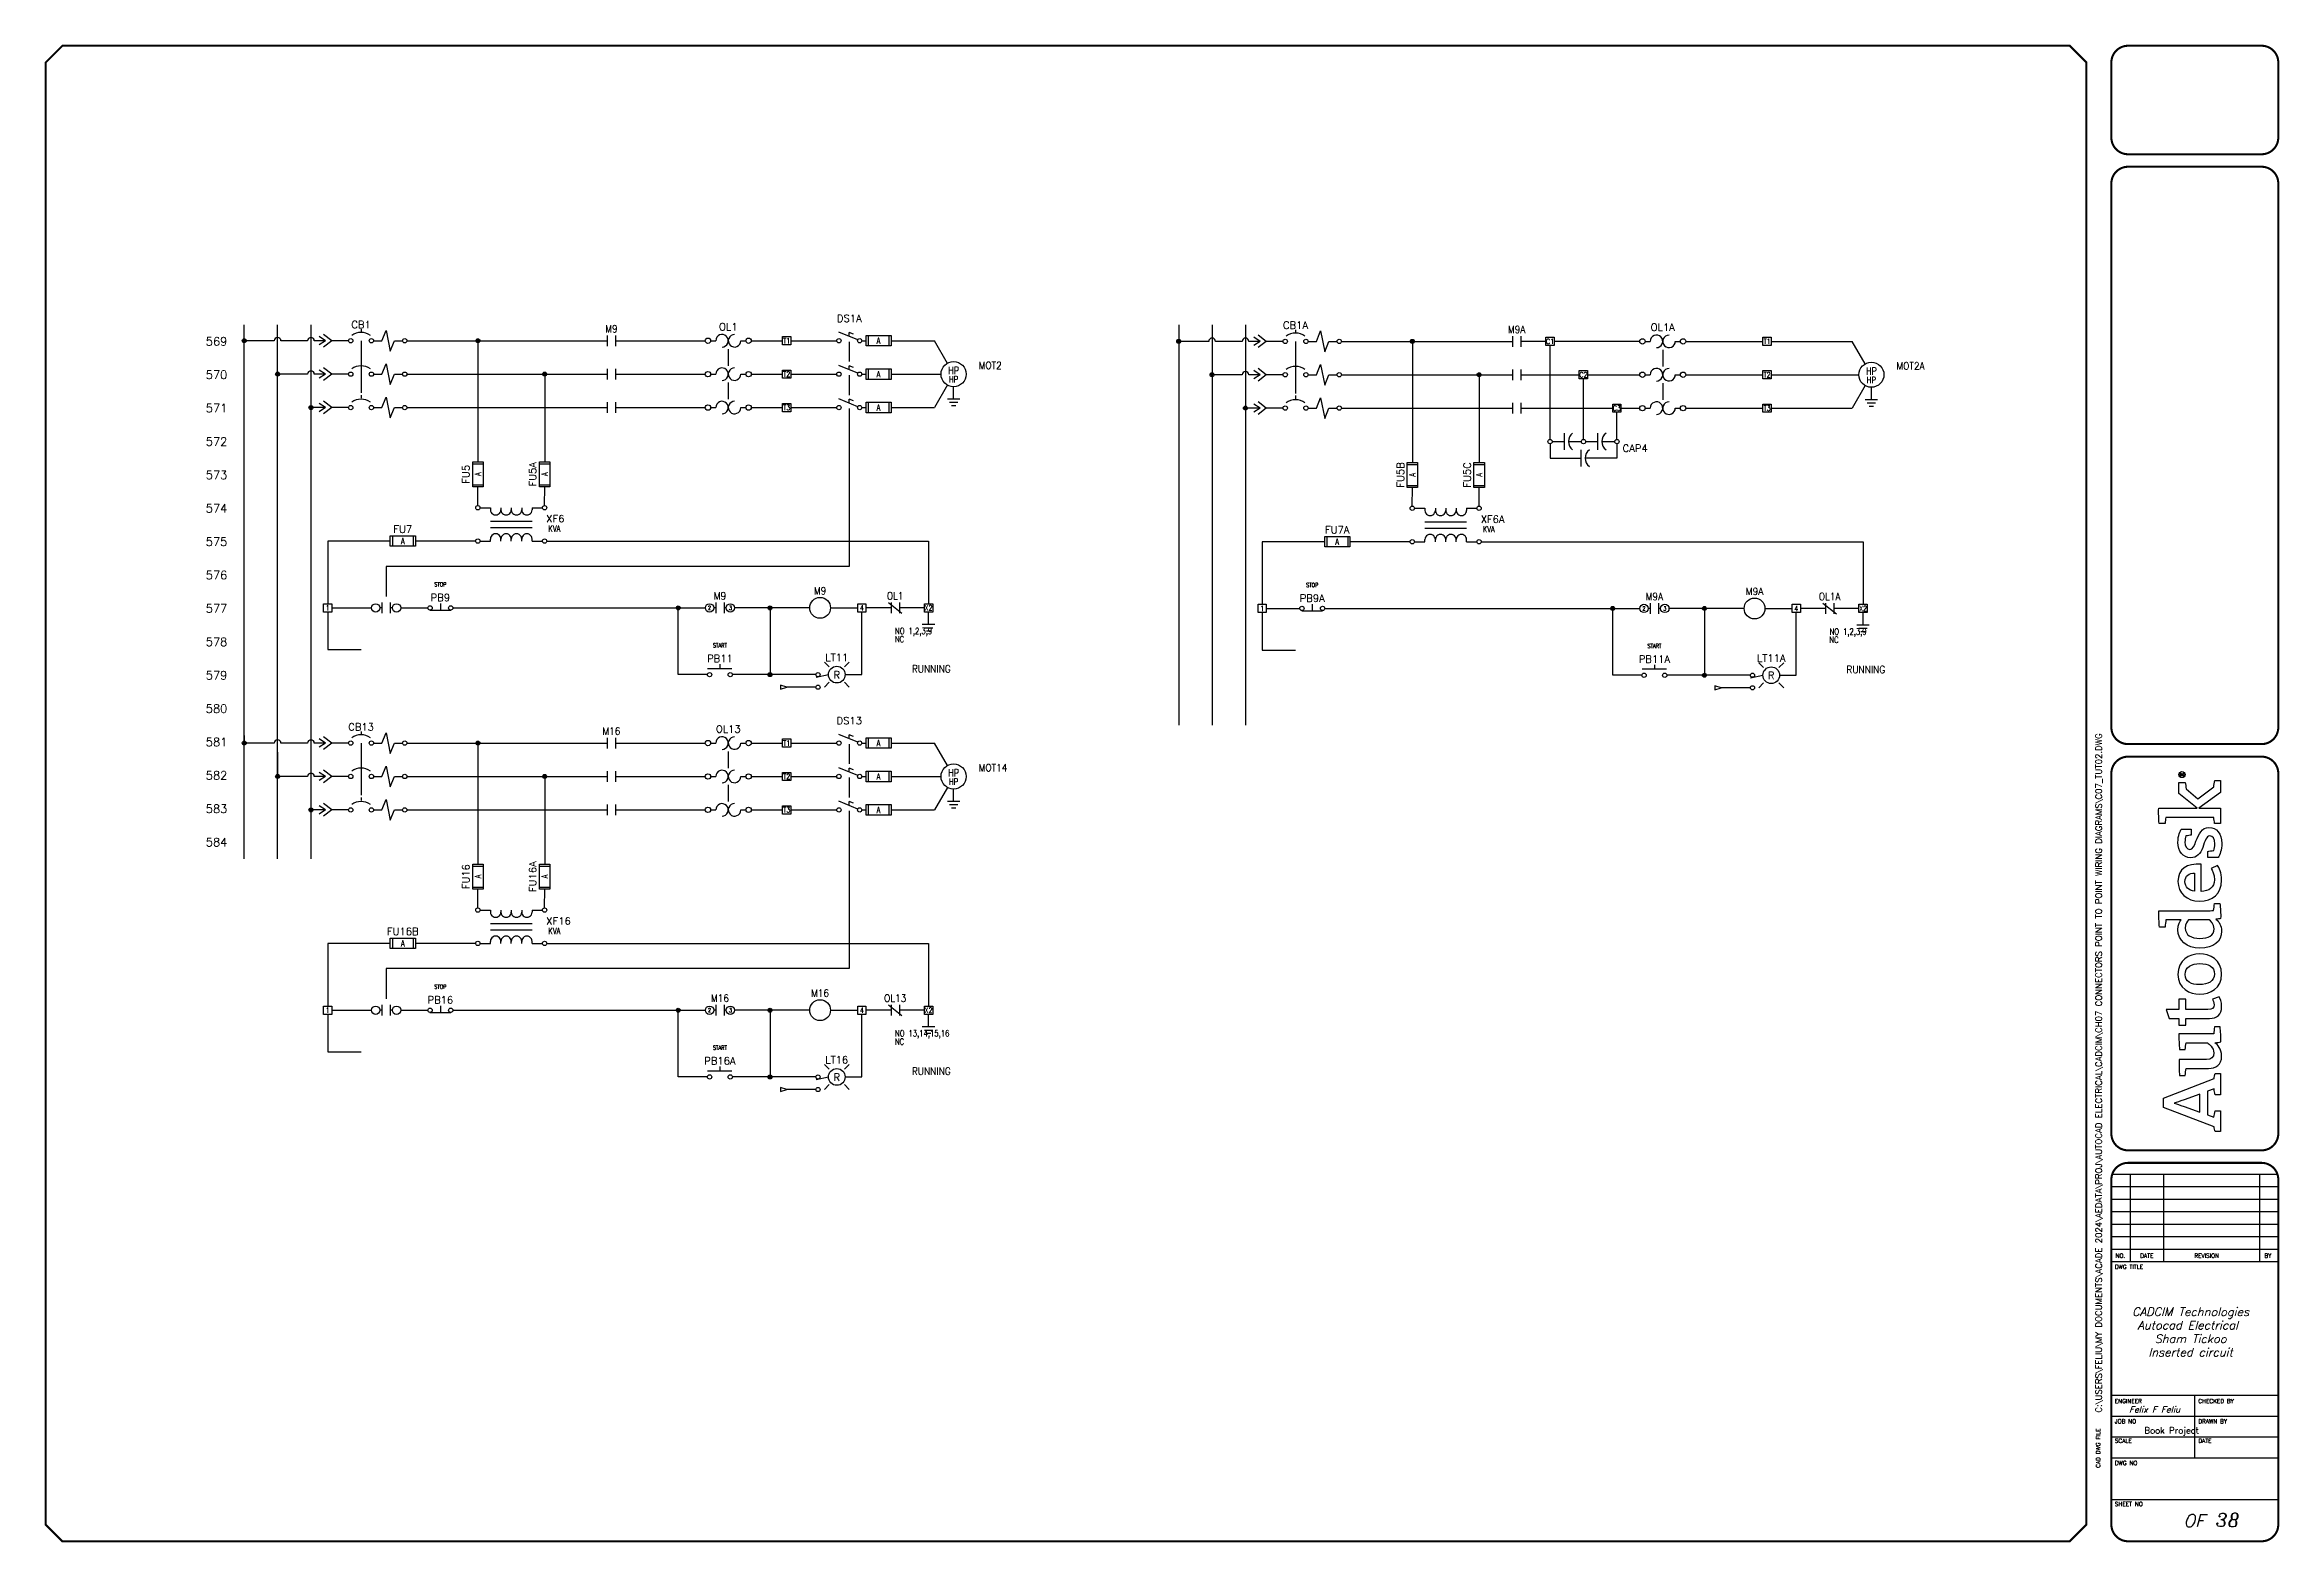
# Model space of a CAD drawing. Header units: inches. Extents: x 0 to 33.5, y 0 to 22.4.
import ezdxf
from ezdxf.enums import TextEntityAlignment as Align

# ---------------------------------------------------------------- set-up
doc = ezdxf.new("R2010")
doc.units = ezdxf.units.IN
doc.header["$MEASUREMENT"] = 0
doc.linetypes.add('HIDDEN2', pattern=[0.1875, 0.125, -0.0625])
for name, color, linetype in [('DESC', 150, 'Continuous'), ('LAYER_1', 160, 'Continuous'), ('LINK', 9, 'Continuous'), ('MISC', 7, 'Continuous'), ('NONUM-WIRES', 7, 'Continuous'), ('SYMS', 7, 'Continuous'), ('TAGS', 150, 'Continuous'), ('TERMS', 123, 'Continuous'), ('TITLE', 7, 'Continuous'), ('WIRES', 7, 'Continuous'), ('XREF', 7, 'Continuous')]:
    doc.layers.add(name, color=color, linetype=linetype)
doc.styles.add('ITALIC', font='ITALIC')
doc.styles.add('SIMPLEX', font='SIMPLEX')
doc.styles.add('WD', font='romans.shx')

msp = doc.modelspace()

# ---------------------------------------------------------------- texts
at = {"style": 'WD'}
for s, p in [('570', (2.75, 17.5)), ('571', (2.75, 17)), ('572', (2.75, 16.5)), ('573', (2.75, 16)), ('574', (2.75, 15.5)), ('575', (2.75, 15)), ('576', (2.75, 14.5)), ('577', (2.75, 14)), ('578', (2.75, 13.5)), ('579', (2.75, 13)), ('580', (2.75, 12.5)), ('581', (2.75, 12)), ('582', (2.75, 11.5)), ('583', (2.75, 11)), ('584', (2.75, 10.5))]:
    msp.add_text(s, height=0.125, dxfattribs=at).set_placement(p, align=Align.MIDDLE_RIGHT)

# ---------------------------------------------------------------- blocks, each defined once
blk = doc.blocks.new('AI9-BLK2')
at = {"layer": 'LAYER_1', "color": 7}
blk.add_circle((0, 0), 2.03, dxfattribs=at)
blk.add_open_spline([(1.7, 0), (1.7, -1), (1, -1.8), (0, -1.8), (-1, -1.8), (-1.7, -1), (-1.7, 0), (-1.7, 1), (-1, 1.8), (0, 1.8), (1, 1.8), (1.7, 1), (1.7, 0)], degree=3, knots=[0, 0, 0, 0, 1, 1, 1, 2, 2, 2, 3, 3, 3, 4, 4, 4, 4], dxfattribs=at)
blk = doc.blocks.new('AI9-BLK1')
at = {"layer": 'LAYER_1', "color": 7}
for points, knots in [([(0.7, -1.1), (0.7, -1.1), (0.2, -0.4), (0.2, -0.4), (0.1, -0.2), (0, -0.2), (-0.1, -0.1), (0.3, 0), (0.5, 0.2), (0.5, 0.5), (0.5, 0.8), (0.3, 1.1), (-0.2, 1.1), (-0.2, 1.1), (-0.8, 1.1), (-0.8, 1.1), (-0.8, 1.1), (-0.8, -1.1), (-0.8, -1.1), (-0.8, -1.1), (-0.5, -1.1), (-0.5, -1.1), (-0.5, -1.1), (-0.5, -0.1), (-0.5, -0.1), (-0.4, -0.1), (-0.3, -0.2), (-0.2, -0.3), (-0.2, -0.3), (0.3, -1.1), (0.3, -1.1), (0.3, -1.1), (0.7, -1.1), (0.7, -1.1)], [0, 0, 0, 0, 1, 1, 1, 2, 2, 2, 3, 3, 3, 4, 4, 4, 5, 5, 5, 6, 6, 6, 7, 7, 7, 8, 8, 8, 9, 9, 9, 10, 10, 10, 11, 11, 11, 11]), ([(0.2, 0.5), (0.2, 0.2), (-0.1, 0.1), (-0.3, 0.1), (-0.3, 0.1), (-0.5, 0.1), (-0.5, 0.1), (-0.5, 0.1), (-0.5, 0.8), (-0.5, 0.8), (-0.5, 0.8), (-0.2, 0.8), (-0.2, 0.8), (0.1, 0.8), (0.2, 0.7), (0.2, 0.5)], [0, 0, 0, 0, 1, 1, 1, 2, 2, 2, 3, 3, 3, 4, 4, 4, 5, 5, 5, 5])]:
    blk.add_open_spline(points, degree=3, knots=knots, dxfattribs=at)
blk = doc.blocks.new('LOGO')
for points, knots in [([(35.2, 4.3), (35.2, 4.3), (22.1, 38.1), (22.1, 38.1), (22.1, 38.1), (16.1, 38.1), (16.1, 38.1), (16.1, 38.1), (3.2, 4.3), (3.2, 4.3), (2.2, 4.2), (0.9, 4), (0, 3.7), (0, 3.7), (0, 0), (0, 0), (0, 0), (13.7, 0), (13.7, 0), (13.7, 0), (13.7, 3.7), (13.7, 3.7), (12.4, 4), (10.9, 4.3), (9.5, 4.4), (9.5, 4.4), (11.1, 8.8), (11.1, 8.8), (11.1, 8.8), (26.8, 8.8), (26.8, 8.8), (26.8, 8.8), (28.4, 4.3), (28.4, 4.3), (27, 4.2), (25.8, 4), (24.5, 3.7), (24.5, 3.7), (24.5, 0), (24.5, 0), (24.5, 0), (38.7, 0), (38.7, 0), (38.7, 0), (38.7, 3.7), (38.7, 3.7), (37.9, 3.9), (36, 4.3), (35.2, 4.3)], [0, 0, 0, 0, 1, 1, 1, 2, 2, 2, 3, 3, 3, 4, 4, 4, 5, 5, 5, 6, 6, 6, 7, 7, 7, 8, 8, 8, 9, 9, 9, 10, 10, 10, 11, 11, 11, 12, 12, 12, 13, 13, 13, 14, 14, 14, 15, 15, 15, 16, 16, 16, 16]), ([(12.8, 13.8), (12.8, 13.8), (16.6, 24.3), (16.6, 24.3), (17.8, 27.5), (18.2, 28.8), (18.8, 30.9), (18.8, 30.9), (18.9, 30.9), (18.9, 30.9), (19.6, 28.9), (20, 27.5), (21.1, 24.3), (21.1, 24.3), (24.9, 13.8), (24.9, 13.8), (24.9, 13.8), (12.8, 13.8), (12.8, 13.8)], [0, 0, 0, 0, 1, 1, 1, 2, 2, 2, 3, 3, 3, 4, 4, 4, 5, 5, 5, 6, 6, 6, 6]), ([(70.8, 23.1), (70.8, 23.1), (70.8, 27.7), (70.8, 27.7), (70.8, 27.7), (75.3, 27.7), (75.3, 27.7), (75.3, 27.7), (75.3, 34.3), (75.3, 34.3), (75.3, 34.3), (81.3, 36.2), (81.3, 36.2), (81.3, 36.2), (81.3, 27.7), (81.3, 27.7), (81.3, 27.7), (88, 27.7), (88, 27.7), (88, 27.7), (88, 23.1), (88, 23.1), (88, 23.1), (81.3, 23.1), (81.3, 23.1), (81.3, 23.1), (81.3, 8.4), (81.3, 8.4), (81.3, 5.6), (82.1, 4.3), (84.3, 4.3), (86, 4.3), (87.5, 5.1), (88, 5.5), (88, 5.5), (89.7, 0.9), (89.7, 0.9), (88.7, 0.3), (86.5, -0.7), (83.2, -0.7), (77.6, -0.7), (75.3, 2.4), (75.3, 7.4), (75.3, 7.4), (75.3, 23.1), (75.3, 23.1), (75.3, 23.1), (70.8, 23.1), (70.8, 23.1)], [0, 0, 0, 0, 1, 1, 1, 2, 2, 2, 3, 3, 3, 4, 4, 4, 5, 5, 5, 6, 6, 6, 7, 7, 7, 8, 8, 8, 9, 9, 9, 10, 10, 10, 11, 11, 11, 12, 12, 12, 13, 13, 13, 14, 14, 14, 15, 15, 15, 16, 16, 16, 16]), ([(147.1, 4.7), (147.1, 5.4), (147, 6.1), (147, 6.9), (147, 6.9), (147, 41.1), (147, 41.1), (143.4, 41.2), (139.3, 41), (136.1, 40.7), (136.1, 40.7), (136.1, 37), (136.1, 37), (137.7, 36.8), (139.6, 36.6), (141, 36.4), (141, 36.4), (141, 36.4), (141, 36.4), (141, 36.4), (141, 26.2), (141, 26.2), (140, 27.1), (138, 28.4), (134.3, 28.4), (127.3, 28.4), (122, 22.6), (122, 13.8), (122, 4.5), (126.6, -0.7), (133.4, -0.7), (137.1, -0.7), (139.6, 1.1), (141.3, 3.1), (141.3, 2.1), (141.6, 0.6), (141.8, 0), (145.2, -0.2), (148.7, 0.1), (151.7, 0.4), (151.7, 0.4), (151.7, 4.1), (151.7, 4.1), (150.2, 4.2), (148.4, 4.5), (147.1, 4.7)], [0, 0, 0, 0, 1, 1, 1, 2, 2, 2, 3, 3, 3, 4, 4, 4, 5, 5, 5, 6, 6, 6, 7, 7, 7, 8, 8, 8, 9, 9, 9, 10, 10, 10, 11, 11, 11, 12, 12, 12, 13, 13, 13, 14, 14, 14, 15, 15, 15, 15]), ([(229.4, 4.6), (229.4, 4.6), (221.5, 15.2), (221.5, 15.2), (221.5, 15.2), (228, 23), (228, 23), (229.4, 23.1), (231.3, 23.3), (232.4, 23.6), (232.4, 23.6), (232.4, 27.7), (232.4, 27.7), (232.4, 27.7), (225, 27.7), (225, 27.7), (225, 27.7), (215.2, 15.6), (215.2, 15.6), (215.2, 15.6), (215.2, 41.2), (215.2, 41.2), (211.8, 41.3), (208.2, 41.2), (205.1, 40.9), (205.1, 40.9), (205.1, 36.9), (205.1, 36.9), (206.5, 36.8), (208, 36.6), (209.1, 36.5), (209.1, 36.5), (209.1, 4.5), (209.1, 4.5), (207.8, 4.4), (206.3, 4.2), (205.1, 4), (205.1, 4), (205.1, 0), (205.1, 0), (205.1, 0), (215.2, 0), (215.2, 0), (215.2, 0), (215.2, 14.5), (215.2, 14.5), (215.2, 14.5), (225.6, 0), (225.6, 0), (225.6, 0), (233.7, 0), (233.7, 0), (233.7, 0), (233.7, 3.8), (233.7, 3.8), (232.2, 4.2), (230.6, 4.4), (229.4, 4.6)], [0, 0, 0, 0, 1, 1, 1, 2, 2, 2, 3, 3, 3, 4, 4, 4, 5, 5, 5, 6, 6, 6, 7, 7, 7, 8, 8, 8, 9, 9, 9, 10, 10, 10, 11, 11, 11, 12, 12, 12, 13, 13, 13, 14, 14, 14, 15, 15, 15, 16, 16, 16, 17, 17, 17, 18, 18, 18, 19, 19, 19, 19]), ([(59.7, -0.1), (59.5, 0.6), (59.2, 2.6), (59.1, 3.8), (57.8, 2), (54.9, -0.7), (50.2, -0.7), (44.2, -0.7), (42, 3.1), (42, 8.1), (42, 8.1), (42, 22.9), (42, 22.9), (40.6, 23.2), (38.8, 23.4), (37.3, 23.5), (37.3, 23.5), (37.3, 27.3), (37.3, 27.3), (40.3, 27.6), (44.4, 27.8), (48, 27.6), (48, 27.6), (48, 9.3), (48, 9.3), (48, 6.2), (49.1, 4.5), (52.3, 4.5), (55.8, 4.5), (58.4, 7.9), (59, 8.6), (59, 8.6), (59, 23), (59, 23), (57.8, 23.2), (56, 23.4), (54.6, 23.5), (54.6, 23.5), (54.6, 27.3), (54.6, 27.3), (57.6, 27.7), (61.5, 27.8), (65, 27.7), (65, 27.7), (65, 4.6), (65, 4.6), (66.3, 4.4), (68.1, 4.2), (69.6, 4.1), (69.6, 4.1), (69.6, 0.3), (69.6, 0.3), (66.7, 0), (63, -0.2), (59.7, -0.1)], [0, 0, 0, 0, 1, 1, 1, 2, 2, 2, 3, 3, 3, 4, 4, 4, 5, 5, 5, 6, 6, 6, 7, 7, 7, 8, 8, 8, 9, 9, 9, 10, 10, 10, 11, 11, 11, 12, 12, 12, 13, 13, 13, 14, 14, 14, 15, 15, 15, 16, 16, 16, 17, 17, 17, 18, 18, 18, 18]), ([(104.8, -0.7), (95.2, -0.7), (91.4, 7), (91.4, 13.8), (91.4, 20.6), (95.1, 28.4), (104.6, 28.4), (114.1, 28.4), (118.3, 20.8), (118.3, 14), (118.3, 7.2), (114.2, -0.7), (104.8, -0.7)], [0, 0, 0, 0, 1, 1, 1, 2, 2, 2, 3, 3, 3, 4, 4, 4, 4]), ([(104.5, 23.6), (99.6, 23.6), (97.8, 19.5), (97.8, 14), (97.8, 8.5), (99.9, 4.1), (104.8, 4.1), (109.8, 4.1), (111.8, 8.2), (111.8, 13.8), (111.8, 19.3), (109.5, 23.6), (104.5, 23.6)], [0, 0, 0, 0, 1, 1, 1, 2, 2, 2, 3, 3, 3, 4, 4, 4, 4]), ([(141, 7.6), (140.3, 6.7), (138.2, 4.3), (135, 4.3), (130.5, 4.3), (128.5, 8.1), (128.5, 13.8), (128.5, 19.6), (130.9, 23.5), (135.4, 23.5), (138.3, 23.5), (139.9, 22.3), (141, 21.3), (141, 21.3), (141, 7.6), (141, 7.6)], [0, 0, 0, 0, 1, 1, 1, 2, 2, 2, 3, 3, 3, 4, 4, 4, 5, 5, 5, 5]), ([(167.6, 4.1), (171.4, 4.1), (173.8, 5.5), (175, 6.2), (175, 6.2), (177.1, 2.1), (177.1, 2.1), (175.5, 1.1), (172.6, -0.7), (167.2, -0.7), (158.2, -0.7), (153.3, 5.5), (153.3, 14), (153.3, 22.5), (158.9, 28.4), (166.4, 28.4), (174.6, 28.4), (178.7, 22.5), (177.9, 12.9), (177.9, 12.9), (159.8, 12.9), (159.8, 12.9), (160, 7.9), (162.3, 4.1), (167.6, 4.1)], [0, 0, 0, 0, 1, 1, 1, 2, 2, 2, 3, 3, 3, 4, 4, 4, 5, 5, 5, 6, 6, 6, 7, 7, 7, 8, 8, 8, 8]), ([(172, 17.3), (171.9, 20.8), (170.4, 23.7), (166.3, 23.7), (162.6, 23.7), (160.6, 21.2), (159.9, 17.3), (159.9, 17.3), (172, 17.3), (172, 17.3)], [0, 0, 0, 0, 1, 1, 1, 2, 2, 2, 3, 3, 3, 3]), ([(193.3, 16.4), (190.2, 17.6), (187.8, 18.3), (187.8, 20.5), (187.8, 22.6), (189.9, 23.7), (192.6, 23.7), (194.1, 23.7), (195.6, 23.5), (196.8, 23.1), (196.9, 21.9), (197.1, 20.1), (197.3, 19.6), (197.3, 19.6), (201.3, 19.6), (201.3, 19.6), (201.3, 19.6), (201.3, 26.1), (201.3, 26.1), (200.2, 26.8), (197.1, 28.4), (192.4, 28.4), (186.5, 28.4), (182.2, 25), (182.2, 20.1), (182.2, 15.7), (184.9, 13.4), (189.1, 11.9), (193.4, 10.4), (196.7, 9.3), (196.7, 7.2), (196.7, 5.1), (195, 3.9), (191.4, 3.9), (189.9, 3.9), (188.1, 4.1), (187, 4.6), (186.9, 5.9), (186.6, 7.8), (186.3, 8.4), (186.3, 8.4), (182.3, 8.4), (182.3, 8.4), (182.3, 8.4), (182.3, 1.6), (182.3, 1.6), (182.3, 1.6), (182.3, 1.6), (182.3, 1.6), (184.1, 0.5), (187.5, -0.8), (191.8, -0.8), (198.3, -0.8), (202.4, 2.6), (202.4, 7.8), (202.4, 12.5), (197.8, 14.6), (193.3, 16.4)], [0, 0, 0, 0, 1, 1, 1, 2, 2, 2, 3, 3, 3, 4, 4, 4, 5, 5, 5, 6, 6, 6, 7, 7, 7, 8, 8, 8, 9, 9, 9, 10, 10, 10, 11, 11, 11, 12, 12, 12, 13, 13, 13, 14, 14, 14, 15, 15, 15, 16, 16, 16, 17, 17, 17, 18, 18, 18, 19, 19, 19, 19])]:
    blk.add_open_spline(points, degree=3, knots=knots)
for name, p in [('AI9-BLK2', (237.6, 25.7)), ('AI9-BLK1', (237.8, 25.7))]:
    blk.add_blockref(name, p)
blk = doc.blocks.new('NO_NUM_acade_title')
at = {"layer": 'TITLE'}
for p, q in [((30.594, 22.177), (30.594, 20.781)), ((30.969, 5.531), (33.469, 5.531)), ((31.25, 5.531), (31.25, 4.219)), ((31.75, 5.531), (31.75, 4.219)), ((33.188, 5.531), (33.188, 4.219)), ((30.969, 5.344), (33.469, 5.344)), ((30.969, 5.156), (33.469, 5.156)), ((30.969, 4.969), (33.469, 4.969)), ((30.969, 4.781), (33.469, 4.781)), ((30.969, 4.594), (33.469, 4.594)), ((30.969, 4.406), (33.469, 4.406)), ((30.969, 4.219), (33.469, 4.219)), ((30.594, 0.281), (30.594, 2.214)), ((30.969, 2.219), (33.469, 2.219)), ((32.219, 1.281), (32.219, 2.219)), ((30.969, 1.906), (33.469, 1.906)), ((30.969, 1.594), (33.469, 1.594)), ((30.969, 1.281), (33.469, 1.281)), ((30.969, 0.656), (33.469, 0.656))]:
    blk.add_line(p, q, dxfattribs=at)
at = {"layer": 'TITLE', "const_width": 0.0312}
blk.add_lwpolyline([(30.594, 0.281), (30.594, 22.177), (30.344, 22.427), (0.281, 22.427), (0.031, 22.177), (0.031, 0.281), (0.281, 0.031), (30.344, 0.031)], close=True, dxfattribs=at)
for points in [[(31.219, 22.427, 0.414214), (30.969, 22.177, 0.414214)], [(33.469, 22.177, 0.414214), (33.219, 22.427, 0.414214)], [(30.969, 21.052, 0.414214), (31.219, 20.802, 0.414214)], [(33.219, 20.802, 0.414214), (33.469, 21.052, 0.414214)], [(31.219, 20.615, 0.414214), (30.969, 20.365, 0.414214)], [(33.469, 20.365, 0.414214), (33.219, 20.615, 0.414214)], [(30.969, 12.219, 0.414214), (31.219, 11.969, 0.414214)], [(33.219, 11.969, 0.414214), (33.469, 12.219, 0.414214)], [(31.219, 11.781, 0.414214), (30.969, 11.531, 0.414214)], [(33.469, 11.531, 0.414214), (33.219, 11.781, 0.414214)], [(30.969, 6.135, 0.414214), (31.219, 5.885, 0.414214)], [(33.219, 5.885, 0.414214), (33.469, 6.135, 0.414214)], [(31.219, 5.698, 0.414214), (30.969, 5.448, 0.414214)], [(33.469, 5.448, 0.414214), (33.219, 5.698, 0.414214)], [(30.969, 0.281, 0.414214), (31.219, 0.031, 0.414214)], [(33.219, 0.031, 0.414214), (33.469, 0.281, 0.414214)]]:
    blk.add_lwpolyline(points, format="xyb", dxfattribs=at)
for points in [[(33.219, 22.427), (31.219, 22.427)], [(30.969, 22.177), (30.969, 21.052)], [(33.469, 22.177), (33.469, 21.052)], [(33.219, 20.802), (31.219, 20.802)], [(33.219, 20.615), (31.219, 20.615)], [(30.969, 20.365), (30.969, 12.219)], [(33.469, 20.365), (33.469, 12.219)], [(31.219, 11.969), (33.219, 11.969)], [(31.219, 11.781), (33.219, 11.781)], [(31.219, 5.885), (33.219, 5.885)], [(31.219, 5.698), (33.219, 5.698)], [(30.969, 5.448), (30.969, 0.281)], [(33.469, 5.448), (33.469, 0.281)], [(31.219, 0.031), (33.219, 0.031)]]:
    blk.add_lwpolyline(points, dxfattribs=at)
at = {"layer": 'TITLE', "color": 7, "const_width": 0.0312}
for points in [[(30.969, 11.531), (30.969, 6.135)], [(33.469, 11.531), (33.469, 6.135)]]:
    blk.add_lwpolyline(points, dxfattribs=at)
at = {"xscale": 0.02250000000000085, "yscale": 0.02250000000000085, "zscale": 0.02250000000000085, "rotation": 90}
blk.add_blockref('LOGO', (32.605, 6.167), dxfattribs=at)
at = {"layer": 'TITLE', "color": 1, "style": 'SIMPLEX'}
for s, p in [('DWG TITLE', (31.021, 4.109)), ('ENGINEER', (31.021, 2.099)), ('CHECKED BY', (32.271, 2.099)), ('JOB NO', (31.021, 1.797)), ('DRAWN BY', (32.271, 1.797)), ('SCALE', (31.021, 1.505)), ('DATE', (32.271, 1.505)), ('DWG NO', (31.021, 1.172)), ('SHEET NO', (31.021, 0.557))]:
    blk.add_text(s, height=0.0625, dxfattribs=at).set_placement(p)
at = {"layer": 'TITLE', "color": 1}
for s, height, style, p in [('NO.', 0.0625, 'SIMPLEX', (31.104, 4.307)), ('DATE', 0.0625, 'SIMPLEX', (31.5, 4.307)), ('REVISION', 0.0625, 'SIMPLEX', (32.396, 4.307)), ('BY', 0.0625, 'SIMPLEX', (33.313, 4.307)), ('OF', 0.1875, 'ITALIC', (32.208, 0.339))]:
    blk.add_text(s, height=height, dxfattribs=dict(at, style=style)).set_placement(p, align=Align.MIDDLE)
at = {"layer": 'TITLE', "color": 1, "style": 'SIMPLEX'}
blk.add_text('CAD DWG FILE', height=0.0625, rotation=90, dxfattribs=at).set_placement((30.802, 1.13))
at = {"layer": 'TITLE', "color": 1, "style": 'ITALIC'}
for tag, height, p in [('TITLE#1', 0.125, (32.156, 3.406)), ('TITLE#2', 0.125, (32.156, 3.204)), ('TITLE#3', 0.125, (32.156, 3.001)), ('TITLE#4', 0.125, (32.156, 2.799)), ('DWG#', 0.2, (32.156, 0.826))]:
    blk.add_attdef(tag, text='', height=height, dxfattribs=at).set_placement(p, align=Align.CENTER)
at = {"layer": 'TITLE', "color": 1, "style": 'SIMPLEX'}
blk.add_attdef('CAD#', (30.826, 1.958), '', height=0.0938, rotation=90, dxfattribs=at)
at = {"layer": 'TITLE', "color": 1}
for tag, p, height, style in [('ENGINEER', (31.237, 1.958), 0.0938, 'ITALIC'), ('CHKDBY', (32.424, 1.958), 0.0938, 'ITALIC'), ('JOB#', (31.464, 1.644), 0.0938, 'SIMPLEX'), ('DRAWNBY', (32.494, 1.644), 0.0938, 'ITALIC'), ('SCALE', (31.353, 1.344), 0.0938, 'SIMPLEX'), ('DATE', (32.408, 1.344), 0.0938, 'SIMPLEX'), ('SHTS', (32.532, 0.25), 0.2, 'ITALIC')]:
    blk.add_attdef(tag, p, '', height=height, dxfattribs=dict(at, style=style))
at = {"layer": 'TITLE', "color": 1, "style": 'ITALIC'}
blk.add_attdef('SH#', text='', height=0.2, dxfattribs=at).set_placement((31.881, 0.25), align=Align.RIGHT)
at = {"layer": 'TITLE', "color": 7, "flags": 9}
blk.add_attdef('WD_TB', (31.219, 0.031), '', height=0.125, dxfattribs=at)
blk = doc.blocks.new('WD_MLRH')
at = {"style": 'WD'}
blk.add_attdef('RUNGFIRST', text='', height=0.125, dxfattribs=at).set_placement((-0.25, 0), align=Align.MIDDLE_RIGHT)
at = {"style": 'WD', "flags": 1}
for tag, p in [('WIRE-START', (-0.25, -0.356)), ('RUNGHORV', (-0.25, -0.127)), ('WIREMODE', (-0.25, -0.281)), ('RUNGDIST', (-0.25, -0.2)), ('RUNGCNT', (-0.25, -0.237)), ('RUNGINC', (-0.25, -0.163)), ('WIREFMT', (-0.25, -0.321)), ('WIRE-GSUF', (-0.25, -0.396)), ('PH3SPACE', (-0.25, -0.437))]:
    blk.add_attdef(tag, text='', height=0.025, dxfattribs=at).set_placement(p, align=Align.RIGHT)
blk = doc.blocks.new('HDS21IT')
for p, q in [((-0.062, 0), (-0.094, 0)), ((0.094, 0), (0.062, 0))]:
    blk.add_line(p, q)
at = {"linetype": 'Continuous'}
for p, q in [((-0.062, 0.08), (-0.062, -0.08)), ((0.062, 0.08), (0.062, -0.08))]:
    blk.add_line(p, q, dxfattribs=at)
for centre in [(-0.156, 0), (0.156, 0)]:
    blk.add_circle(centre, 0.0625)
at = {"linetype": 'Continuous', "style": 'WD', "width": 0.8, "flags": 8}
for tag, p in [('TERM01', (-0.156, 0)), ('TERM02', (0.156, 0))]:
    blk.add_attdef(tag, text='', height=0.0625, dxfattribs=at).set_placement(p, align=Align.MIDDLE_CENTER)
at = {"style": 'WD'}
for tag, p, flags in [('X4TERM01', (-0.219, 0), 1), ('FAMILY', (0.097, 0.053), 9), ('CONTACT', (0.097, 0.036), 1), ('X1TERM02', (0.219, 0), 1)]:
    blk.add_attdef(tag, p, '', height=0.01, dxfattribs=dict(at, flags=flags))
blk.add_attdef('TAG2', text='', height=0.0625, dxfattribs=at).set_placement((0, 0.099), align=Align.CENTER)
at = {"style": 'WD', "width": 0.7}
for tag, p in [('LOC', (0, 0.203)), ('DESC1', (0, -0.262)), ('DESC2', (0, -0.347)), ('XREF', (0, -0.172))]:
    blk.add_attdef(tag, text='', height=0.0625, dxfattribs=at).set_placement(p, align=Align.CENTER)
at = {"style": 'WD'}
for tag, p in [('X2LINK', (0, 0.172)), ('X8LINK', (0, -0.172))]:
    blk.add_attdef(tag, p, '', height=0.01, dxfattribs=at)
blk = doc.blocks.new('HDS21F')
for p, q in [((0.126, 0.013), (-0.156, 0.13)), ((0, 0.065), (0, 0.125)), ((0.062, 0.099), (0, 0.125)), ((0.188, 0), (0.25, 0)), ((0.25, -0.078), (0.25, 0.078)), ((0.25, 0.078), (0.625, 0.078)), ((0.281, 0.078), (0.281, -0.078)), ((0.594, 0.078), (0.594, -0.078)), ((0.625, 0.078), (0.625, -0.078)), ((0.625, -0.078), (0.25, -0.078))]:
    blk.add_line(p, q)
for centre in [(-0.155, 0), (0.155, 0)]:
    blk.add_circle(centre, 0.0322)
at = {"style": 'WD'}
blk.add_attdef('TAG2', text='', height=0.0781, dxfattribs=at).set_placement((0, 0.281), align=Align.CENTER)
at = {"style": 'WD', "width": 0.7}
for tag, height, p in [('DESC1', 0.0625, (0, 0.47)), ('DESC2', 0.0625, (0, 0.386)), ('LOC', 0.0625, (0, 0.555)), ('RATING1', 0.0938, (0, 0.156)), ('XREF', 0.0625, (0, -0.158))]:
    blk.add_attdef(tag, text='', height=height, dxfattribs=at).set_placement(p, align=Align.CENTER)
at = {"style": 'WD'}
for tag, p, flags in [('X4TERM01', (-0.188, 0), 1), ('FAMILY', (0.206, 0.131), 9), ('X1TERM02', (0.625, 0), 1)]:
    blk.add_attdef(tag, p, '', height=0.01, dxfattribs=dict(at, flags=flags))
for tag, p in [('X2LINK', (0, 0.188)), ('X8LINK', (0, -0.016))]:
    blk.add_attdef(tag, p, '', height=0.01, dxfattribs=at)
at = {"style": 'WD', "width": 0.7}
blk.add_attdef('RATING2', text='', height=0.0938, dxfattribs=at).set_placement((0.438, 0), align=Align.MIDDLE)
at = {"linetype": 'Continuous', "style": 'WD', "flags": 8}
blk.add_attdef('TERM01', text='', height=0.0625, dxfattribs=at).set_placement((-0.25, -0.016), align=Align.TOP_RIGHT)
blk.add_attdef('TERM02', text='', height=0.0625, dxfattribs=at).set_placement((0.688, -0.016), align=Align.TOP_LEFT)
blk = doc.blocks.new('HDS11F')
for p, q in [((0.126, 0.013), (-0.156, 0.13)), ((0, 0.065), (0, 0.125)), ((0.062, 0.099), (0, 0.125)), ((0.188, 0), (0.25, 0)), ((0.25, -0.078), (0.25, 0.078)), ((0.25, 0.078), (0.625, 0.078)), ((0.281, 0.078), (0.281, -0.078)), ((0.594, 0.078), (0.594, -0.078)), ((0.625, 0.078), (0.625, -0.078)), ((0.625, -0.078), (0.25, -0.078))]:
    blk.add_line(p, q)
for centre in [(-0.155, 0), (0.155, 0)]:
    blk.add_circle(centre, 0.0322)
at = {"style": 'WD'}
blk.add_attdef('TAG1', text='', height=0.109, dxfattribs=at).set_placement((0, 0.281), align=Align.CENTER)
at = {"style": 'WD', "width": 0.7}
for tag, height, p in [('DESC1', 0.0625, (0, 0.502)), ('DESC2', 0.0625, (0, 0.417)), ('LOC', 0.0625, (0, 0.586)), ('RATING1', 0.0938, (0, 0.156)), ('XREF', 0.0625, (0, -0.158))]:
    blk.add_attdef(tag, text='', height=height, dxfattribs=at).set_placement(p, align=Align.CENTER)
at = {"style": 'WD'}
for tag, p, flags in [('X4TERM01', (-0.188, 0), 1), ('FAMILY', (0.206, 0.131), 9), ('X1TERM02', (0.625, 0), 1)]:
    blk.add_attdef(tag, p, '', height=0.01, dxfattribs=dict(at, flags=flags))
for tag, p in [('X2LINK', (0, 0.156)), ('X8LINK', (0, -0.016))]:
    blk.add_attdef(tag, p, '', height=0.01, dxfattribs=at)
at = {"linetype": 'Continuous', "style": 'WD', "flags": 9}
for tag, p in [('ASSYCODE', (0.219, 0.062)), ('MFG', (0.228, 0.089)), ('CAT', (0.23, 0.108))]:
    blk.add_attdef(tag, text='', height=0.01, dxfattribs=at).set_placement(p, align=Align.CENTER)
at = {"style": 'WD', "width": 0.7}
blk.add_attdef('RATING2', text='', height=0.0938, dxfattribs=at).set_placement((0.438, 0), align=Align.MIDDLE)
at = {"linetype": 'Continuous', "style": 'WD', "flags": 8}
blk.add_attdef('TERM01', text='', height=0.0625, dxfattribs=at).set_placement((-0.25, -0.016), align=Align.TOP_RIGHT)
blk.add_attdef('TERM02', text='', height=0.0625, dxfattribs=at).set_placement((0.688, -0.016), align=Align.TOP_LEFT)
blk = doc.blocks.new('HA1D3')
blk.add_lwpolyline([(-0.094, 0), (-0.094, -0.031), (0, 0), (-0.094, 0.031), (-0.094, 0)])
at = {"style": 'WD', "width": 0.8, "flags": 8}
blk.add_attdef('WIRENO', text='', height=0.1, dxfattribs=at).set_placement((0, 0.094), align=Align.RIGHT)
at = {"style": 'WD', "flags": 1}
blk.add_attdef('SIGCODE', text='', height=0.01, dxfattribs=at).set_placement((-0.02, 0.047), align=Align.RIGHT)
blk.add_attdef('X1TERM01', (0, 0), '', height=0.01, dxfattribs=at)
at = {"style": 'WD', "width": 0.7}
blk.add_attdef('XREF', text='', height=0.0625, dxfattribs=at).set_placement((0, -0.156), align=Align.RIGHT)
blk = doc.blocks.new('HOL21')
for p, q in [((-0.264, 0), (-0.188, 0)), ((0.188, 0), (0.264, 0))]:
    blk.add_line(p, q)
at = {"linetype": 'Continuous'}
for centre in [(-0.304, 0), (0.304, 0)]:
    blk.add_circle(centre, 0.04, dxfattribs=at)
for centre, start, end in [((-0.094, 0), 270.001, 180.002), ((0.094, 0), 90, 0.001)]:
    blk.add_arc(centre, 0.0938, start, end)
at = {"style": 'WD', "width": 0.7}
for tag, p in [('DESC1', (0, 0.345)), ('LOC', (0, 0.43)), ('DESC2', (0, 0.261))]:
    blk.add_attdef(tag, text='', height=0.0625, dxfattribs=at).set_placement(p, align=Align.CENTER)
at = {"style": 'WD'}
for tag, p, flags in [('X4TERM01', (-0.344, 0), 1), ('FAMILY', (0.205, 0.152), 9), ('X1TERM02', (0.344, 0), 1)]:
    blk.add_attdef(tag, p, '', height=0.01, dxfattribs=dict(at, flags=flags))
blk.add_attdef('TAG2', text='', height=0.0625, dxfattribs=at).set_placement((0, 0.172), align=Align.CENTER)
for tag, p in [('X2LINK', (0, 0.125)), ('X8LINK', (0, -0.125))]:
    blk.add_attdef(tag, p, '', height=0.01, dxfattribs=at)
at = {"linetype": 'Continuous', "style": 'WD', "flags": 8}
blk.add_attdef('TERM01', text='', height=0.0625, dxfattribs=at).set_placement((-0.406, -0.016), align=Align.TOP_RIGHT)
blk.add_attdef('TERM02', text='', height=0.0625, dxfattribs=at).set_placement((0.406, -0.016), align=Align.TOP_LEFT)
blk = doc.blocks.new('HOL11')
for p, q in [((-0.264, 0), (-0.188, 0)), ((0.188, 0), (0.264, 0))]:
    blk.add_line(p, q)
at = {"linetype": 'Continuous'}
for centre in [(-0.304, 0), (0.304, 0)]:
    blk.add_circle(centre, 0.04, dxfattribs=at)
for centre, start, end in [((-0.094, 0), 270.001, 180.002), ((0.094, 0), 90, 0.001)]:
    blk.add_arc(centre, 0.0938, start, end)
at = {"style": 'WD', "width": 0.7}
for tag, height, p in [('DESC1', 0.0625, (0, 0.377)), ('DESC2', 0.0625, (0, 0.292)), ('LOC', 0.0625, (0, 0.461)), ('RATING1', 0.0938, (0, -0.25))]:
    blk.add_attdef(tag, text='', height=height, dxfattribs=at).set_placement(p, align=Align.CENTER)
at = {"style": 'WD'}
for tag, p, flags in [('X4TERM01', (-0.344, 0), 1), ('FAMILY', (0.205, 0.152), 9), ('X1TERM02', (0.344, 0), 1)]:
    blk.add_attdef(tag, p, '', height=0.01, dxfattribs=dict(at, flags=flags))
blk.add_attdef('TAG1', text='', height=0.109, dxfattribs=at).set_placement((0, 0.156), align=Align.CENTER)
for tag, p in [('X2LINK', (0, 0.125)), ('X8LINK', (0, -0.125))]:
    blk.add_attdef(tag, p, '', height=0.01, dxfattribs=at)
at = {"linetype": 'Continuous', "style": 'WD', "flags": 9}
for tag, p in [('ASSYCODE', (0.219, 0.062)), ('MFG', (0.228, 0.089)), ('CAT', (0.23, 0.108))]:
    blk.add_attdef(tag, text='', height=0.01, dxfattribs=at).set_placement(p, align=Align.CENTER)
at = {"linetype": 'Continuous', "style": 'WD', "flags": 8}
blk.add_attdef('TERM01', text='', height=0.0625, dxfattribs=at).set_placement((-0.406, -0.016), align=Align.TOP_RIGHT)
blk.add_attdef('TERM02', text='', height=0.0625, dxfattribs=at).set_placement((0.406, -0.016), align=Align.TOP_LEFT)
blk = doc.blocks.new('HMS21')
at = {"linetype": 'Continuous'}
for p, q in [((-0.062, 0.08), (-0.062, -0.08)), ((0.062, 0.08), (0.062, -0.08))]:
    blk.add_line(p, q, dxfattribs=at)
at = {"style": 'WD'}
for tag, height, width, p in [('LOC', 0.0625, 0.7, (0, 0.281)), ('TAG2', 0.109, 0.9, (0, 0.125)), ('DESC1', 0.0625, 0.7, (0, -0.262)), ('DESC2', 0.0625, 0.7, (0, -0.347)), ('XREF', 0.0625, 0.7, (0, -0.172))]:
    blk.add_attdef(tag, text='', height=height, dxfattribs=dict(at, width=width)).set_placement(p, align=Align.CENTER)
for tag, p, flags in [('X4TERM01', (-0.062, 0), 1), ('X1TERM02', (0.062, 0), 1), ('FAMILY', (0.097, 0.053), 9), ('CONTACT', (0.097, 0.036), 1)]:
    blk.add_attdef(tag, p, '', height=0.01, dxfattribs=dict(at, flags=flags))
for tag, p in [('X2LINK', (0, 0.125)), ('X8LINK', (0, -0.125))]:
    blk.add_attdef(tag, p, '', height=0.01, dxfattribs=at)
at = {"linetype": 'Continuous', "style": 'WD', "flags": 8}
blk.add_attdef('TERM01', text='', height=0.0625, dxfattribs=at).set_placement((-0.125, -0.016), align=Align.TOP_RIGHT)
blk.add_attdef('TERM02', text='', height=0.0625, dxfattribs=at).set_placement((0.125, -0.016), align=Align.TOP_LEFT)
blk = doc.blocks.new('HCB21M')
at = {"linetype": 'HIDDEN2'}
blk.add_line((0, 0.187), (0, 0.141), dxfattribs=at)
for p, q in [((0.188, 0), (0.312, 0)), ((0.312, 0), (0.375, 0.156)), ((0.375, 0.156), (0.438, -0.156)), ((0.438, -0.156), (0.5, 0)), ((0.5, 0), (0.623, 0))]:
    blk.add_line(p, q)
for centre in [(-0.155, 0), (0.155, 0), (0.655, 0)]:
    blk.add_circle(centre, 0.0322)
blk.add_arc((0, -0.109), 0.234, 53.1301, 126.8699)
at = {"style": 'WD', "width": 0.7}
for tag, height, p in [('DESC1', 0.0625, (0, 0.395)), ('DESC2', 0.0625, (0, 0.311)), ('LOC', 0.0625, (0, 0.5)), ('RATING1', 0.0781, (0, -0.125)), ('XREF', 0.0625, (0, -0.203))]:
    blk.add_attdef(tag, text='', height=height, dxfattribs=at).set_placement(p, align=Align.CENTER)
at = {"style": 'WD'}
for tag, p, flags in [('X4TERM01', (-0.188, 0), 1), ('X2LINK', (0, 0.219), 1), ('X8LINK', (0, 0), 1), ('FAMILY', (0.054, 0.183), 9), ('X1TERM02', (0.688, 0), 1)]:
    blk.add_attdef(tag, p, '', height=0.01, dxfattribs=dict(at, flags=flags))
blk.add_attdef('TAG2', text='', height=0.0625, dxfattribs=at).set_placement((0, 0.224), align=Align.CENTER)
at = {"linetype": 'Continuous', "style": 'WD', "flags": 8}
blk.add_attdef('TERM01', text='', height=0.0625, dxfattribs=at).set_placement((-0.25, -0.016), align=Align.TOP_RIGHT)
blk.add_attdef('TERM02', text='', height=0.0625, dxfattribs=at).set_placement((0.75, -0.016), align=Align.TOP_LEFT)
blk = doc.blocks.new('HCB11M')
for p, q in [((0, 0.173), (0, 0.126)), ((0.188, 0), (0.312, 0)), ((0.312, 0), (0.375, 0.156)), ((0.375, 0.156), (0.438, -0.156)), ((0.438, -0.156), (0.5, 0)), ((0.5, 0), (0.623, 0))]:
    blk.add_line(p, q)
for centre in [(-0.155, 0), (0.155, 0), (0.655, 0)]:
    blk.add_circle(centre, 0.0322)
blk.add_arc((0, -0.109), 0.234, 53.1301, 126.8699)
at = {"style": 'WD', "width": 0.7}
for tag, height, p in [('DESC1', 0.0625, (0, 0.408)), ('DESC2', 0.0625, (0, 0.323)), ('LOC', 0.0625, (0, 0.493)), ('RATING1', 0.0781, (0, -0.125)), ('XREF', 0.0625, (0, -0.219))]:
    blk.add_attdef(tag, text='', height=height, dxfattribs=at).set_placement(p, align=Align.CENTER)
at = {"style": 'WD'}
for tag, p, flags in [('X4TERM01', (-0.188, 0), 1), ('X2LINK', (0, 0.219), 1), ('X8LINK', (0, 0), 1), ('FAMILY', (0.205, 0.152), 9), ('X1TERM02', (0.688, 0), 1)]:
    blk.add_attdef(tag, p, '', height=0.01, dxfattribs=dict(at, flags=flags))
blk.add_attdef('TAG1', text='', height=0.109, dxfattribs=at).set_placement((0, 0.188), align=Align.CENTER)
at = {"linetype": 'Continuous', "style": 'WD', "flags": 9}
for tag, p in [('ASSYCODE', (0.232, 0.071)), ('MFG', (0.228, 0.089)), ('CAT', (0.23, 0.108))]:
    blk.add_attdef(tag, text='', height=0.01, dxfattribs=at).set_placement(p, align=Align.CENTER)
at = {"linetype": 'Continuous', "style": 'WD', "flags": 8}
blk.add_attdef('TERM01', text='', height=0.0625, dxfattribs=at).set_placement((-0.25, -0.016), align=Align.TOP_RIGHT)
blk.add_attdef('TERM02', text='', height=0.0625, dxfattribs=at).set_placement((0.75, -0.016), align=Align.TOP_LEFT)
blk = doc.blocks.new('HC01PJ')
for p, q in [((-0.031, 0), (-0.125, 0.062)), ((-0.031, 0), (-0.125, -0.062)), ((-0.031, 0), (-0.094, 0)), ((0.062, 0), (-0.062, 0.094)), ((0.062, 0), (-0.062, -0.094))]:
    blk.add_line(p, q)
at = {"style": 'WD', "width": 0.7}
for tag, p in [('DESC1', (0.094, 0.439)), ('DESC2', (0.094, 0.354)), ('LOC', (0.094, 0.243))]:
    blk.add_attdef(tag, p, '', height=0.0625, dxfattribs=at)
at = {"style": 'WD'}
for tag, p, flags in [('X4TERM01', (-0.094, 0), 1), ('FAMILY', (0.048, 0.121), 9), ('X1TERM02', (0.062, 0), 1)]:
    blk.add_attdef(tag, p, '', height=0.01, dxfattribs=dict(at, flags=flags))
for tag, p, height in [('X2LINK', (-0.062, 0.125), 0.01), ('TAG1', (0.094, 0.094), 0.109), ('X8LINK', (-0.062, -0.125), 0.01)]:
    blk.add_attdef(tag, p, '', height=height, dxfattribs=at)
at = {"linetype": 'Continuous', "style": 'WD', "flags": 9}
for tag, p in [('ASSYCODE', (0.067, 0.044)), ('MFG', (0.072, 0.057)), ('CAT', (0.073, 0.077))]:
    blk.add_attdef(tag, text='', height=0.01, dxfattribs=at).set_placement(p, align=Align.CENTER)
at = {"linetype": 'Continuous', "style": 'WD', "flags": 8}
blk.add_attdef('TERM01', text='', height=0.0625, dxfattribs=at).set_placement((-0.156, -0.047), align=Align.TOP_RIGHT)
blk.add_attdef('TERM02', text='', height=0.0625, dxfattribs=at).set_placement((0.062, -0.047), align=Align.TOP_LEFT)
blk = doc.blocks.new('HMO13')
blk.add_circle((0, 0), 0.188)
at = {"style": 'WD', "width": 0.8}
blk.add_attdef('RATING1', text='', height=0.109, dxfattribs=at).set_placement((0, 0), align=Align.CENTER)
at = {"style": 'WD', "flags": 1}
for tag, p in [('X4TERM02', (-0.188, 0)), ('X0TERM01', (-0.094, 0.162)), ('X0TERM03', (-0.094, -0.162)), ('X0TERM04', (0.133, -0.133))]:
    blk.add_attdef(tag, p, '', height=0.01, dxfattribs=at)
at = {"linetype": 'Continuous', "style": 'WD', "flags": 9}
blk.add_attdef('ASSYCODE', text='', height=0.01, dxfattribs=at).set_placement((0, 0.125), align=Align.CENTER)
at = {"style": 'WD', "flags": 9}
blk.add_attdef('FAMILY', text='', height=0.01, dxfattribs=at).set_placement((-0.005, 0.17), align=Align.CENTER)
at = {"linetype": 'Continuous', "style": 'WD', "flags": 1}
for tag, p in [('MFG', (0, 0.14)), ('CAT', (0, 0.159))]:
    blk.add_attdef(tag, text='', height=0.01, dxfattribs=at).set_placement(p, align=Align.MIDDLE)
at = {"style": 'WD'}
for tag, p, height, width in [('TAG1', (0.375, 0.077), 0.109, 0.9), ('LOC', (0.381, 0.25), 0.0625, 0.7), ('DESC1', (0.376, -0.096), 0.109, 0.9), ('RATING3', (0.375, -0.375), 0.0938, 0.8), ('DESC2', (0.376, -0.239), 0.109, 0.9), ('RATING4', (0.375, -0.5), 0.0938, 0.8)]:
    blk.add_attdef(tag, p, '', height=height, dxfattribs=dict(at, width=width))
at = {"style": 'WD', "width": 0.8}
blk.add_attdef('RATING2', text='', height=0.0938, dxfattribs=at).set_placement((0, -0.031), align=Align.TOP_CENTER)
blk = doc.blocks.new('HXF1')
for p, q in [((-0.469, 0), (-0.312, 0)), ((-0.312, 0), (-0.312, -0.031)), ((-0.156, 0), (-0.156, -0.031)), ((0, 0), (0, -0.031)), ((0.156, 0), (0.156, -0.031)), ((0.312, 0), (0.467, 0)), ((0.312, 0), (0.312, -0.031)), ((-0.312, -0.203), (0.312, -0.203)), ((-0.312, -0.297), (0.312, -0.297)), ((-0.469, -0.5), (-0.312, -0.5)), ((-0.312, -0.5), (-0.312, -0.469)), ((-0.156, -0.5), (-0.156, -0.469)), ((0, -0.5), (0, -0.469)), ((0.156, -0.5), (0.156, -0.469)), ((0.312, -0.5), (0.312, -0.469)), ((0.312, -0.5), (0.467, -0.5))]:
    blk.add_line(p, q)
for centre in [(-0.501, 0), (0.499, 0), (-0.501, -0.5), (0.499, -0.5)]:
    blk.add_circle(centre, 0.0322)
for centre, start, end in [((-0.234, -0.031), 180, 0.001), ((-0.078, -0.031), 180, 0.001), ((0.078, -0.031), 180, 0.001), ((0.234, -0.031), 180, 0.001), ((-0.234, -0.469), 0.001, 180.002), ((-0.078, -0.469), 0.001, 180.002), ((0.078, -0.469), 0.001, 180.002), ((0.234, -0.469), 0.001, 180.002)]:
    blk.add_arc(centre, 0.0781, start, end)
at = {"style": 'WD'}
for tag, p, flags in [('X4TERM01', (-0.533, 0), 1), ('X2TERM01', (-0.501, 0.032), 1), ('X2TERM03', (0, 0.009), 1), ('X2TERM02', (0.499, 0.032), 1), ('X1TERM02', (0.531, 0), 1), ('FAMILY', (0.46, -0.247), 9), ('X4TERM04', (-0.533, -0.5), 1), ('X8TERM04', (-0.501, -0.532), 1), ('X8TERM06', (0, -0.507), 1), ('X8TERM05', (0.499, -0.532), 1), ('X1TERM05', (0.531, -0.5), 1)]:
    blk.add_attdef(tag, p, '', height=0.01, dxfattribs=dict(at, flags=flags))
at = {"linetype": 'Continuous', "style": 'WD', "flags": 8}
blk.add_attdef('TERM01', (-0.438, 0.016), '', height=0.0625, dxfattribs=at)
for tag, p in [('TERM03', (-0.031, 0.016)), ('TERM02', (0.438, 0.016))]:
    blk.add_attdef(tag, text='', height=0.0625, dxfattribs=at).set_placement(p, align=Align.RIGHT)
at = {"style": 'WD', "width": 0.7}
for tag, p in [('DESC1', (-0.466, -0.264)), ('DESC2', (-0.466, -0.349)), ('LOC', (-0.466, -0.179))]:
    blk.add_attdef(tag, text='', height=0.0625, dxfattribs=at).set_placement(p, align=Align.RIGHT)
at = {"linetype": 'Continuous', "style": 'WD', "flags": 9}
for tag, p in [('ASSYCODE', (0.487, -0.313)), ('MFG', (0.484, -0.295)), ('CAT', (0.485, -0.275))]:
    blk.add_attdef(tag, text='', height=0.01, dxfattribs=at).set_placement(p, align=Align.CENTER)
at = {"style": 'WD'}
blk.add_attdef('TAG1', (0.524, -0.219), '', height=0.109, dxfattribs=at)
at = {"style": 'WD', "width": 0.7}
blk.add_attdef('RATING1', (0.556, -0.359), '', height=0.0938, dxfattribs=at)
at = {"linetype": 'Continuous', "style": 'WD', "flags": 8}
blk.add_attdef('TERM04', text='', height=0.0625, dxfattribs=at).set_placement((-0.438, -0.516), align=Align.TOP_LEFT)
for tag, p in [('TERM06', (-0.031, -0.516)), ('TERM05', (0.438, -0.516))]:
    blk.add_attdef(tag, text='', height=0.0625, dxfattribs=at).set_placement(p, align=Align.TOP_RIGHT)
blk = doc.blocks.new('HFU1')
for p, q in [((-0.188, -0.078), (-0.188, 0.078)), ((-0.188, 0.078), (0.188, 0.078)), ((-0.156, 0.078), (-0.156, -0.078)), ((0.156, 0.078), (0.156, -0.078)), ((0.188, 0.078), (0.188, -0.078)), ((0.188, -0.078), (-0.188, -0.078))]:
    blk.add_line(p, q)
at = {"style": 'WD', "width": 0.7}
blk.add_attdef('LOC', text='', height=0.0625, dxfattribs=at).set_placement((0, 0.281), align=Align.CENTER)
at = {"style": 'WD'}
for tag, p, flags in [('X4TERM01', (-0.188, 0), 1), ('FAMILY', (0.129, 0.108), 9), ('X1TERM02', (0.188, 0), 1)]:
    blk.add_attdef(tag, p, '', height=0.01, dxfattribs=dict(at, flags=flags))
blk.add_attdef('TAG1', text='', height=0.109, dxfattribs=at).set_placement((0, 0.125), align=Align.CENTER)
at = {"style": 'WD', "width": 0.7}
blk.add_attdef('RATING1', text='', height=0.0938, dxfattribs=at).set_placement((0, 0), align=Align.MIDDLE_CENTER)
at = {"style": 'WD'}
for tag, p in [('X2LINK', (0, 0.109)), ('X8LINK', (0, -0.109))]:
    blk.add_attdef(tag, p, '', height=0.01, dxfattribs=at)
at = {"linetype": 'Continuous', "style": 'WD', "flags": 9}
for tag, p in [('ASSYCODE', (0.157, 0.251)), ('MFG', (0.156, 0.083)), ('CAT', (0.156, 0.102))]:
    blk.add_attdef(tag, text='', height=0.01, dxfattribs=at).set_placement(p, align=Align.CENTER)
at = {"linetype": 'Continuous', "style": 'WD', "flags": 8}
blk.add_attdef('TERM01', text='', height=0.0625, dxfattribs=at).set_placement((-0.25, -0.016), align=Align.TOP_RIGHT)
blk.add_attdef('TERM02', text='', height=0.0625, dxfattribs=at).set_placement((0.25, -0.016), align=Align.TOP_LEFT)
blk = doc.blocks.new('HPB12')
for p, q in [((0, 0.065), (0, -0.033)), ((-0.156, -0.033), (0.156, -0.033))]:
    blk.add_line(p, q)
for centre in [(-0.155, 0), (0.155, 0)]:
    blk.add_circle(centre, 0.0322)
at = {"style": 'WD', "width": 0.7}
for tag, p in [('DESC1', (0, 0.319)), ('LOC', (0, 0.406)), ('DESC2', (0, 0.234)), ('XREF', (0, -0.17))]:
    blk.add_attdef(tag, text='', height=0.0625, dxfattribs=at).set_placement(p, align=Align.CENTER)
at = {"style": 'WD'}
for tag, p, flags in [('X4TERM01', (-0.188, 0), 1), ('FAMILY', (0.054, 0.058), 9), ('CONTACT', (0.054, 0.042), 9), ('X1TERM02', (0.188, 0), 1)]:
    blk.add_attdef(tag, p, '', height=0.01, dxfattribs=dict(at, flags=flags))
blk.add_attdef('TAG1', text='', height=0.109, dxfattribs=at).set_placement((0, 0.099), align=Align.CENTER)
for tag, p in [('X2LINK', (0, 0.125)), ('X8LINK', (0, -0.094))]:
    blk.add_attdef(tag, p, '', height=0.01, dxfattribs=at)
at = {"linetype": 'Continuous', "style": 'WD', "flags": 9}
for tag, p in [('MFG', (0.076, -0.006)), ('CAT', (0.076, 0.017)), ('ASSYCODE', (0.076, -0.022))]:
    blk.add_attdef(tag, text='', height=0.01, dxfattribs=at).set_placement(p, align=Align.CENTER)
at = {"linetype": 'Continuous', "style": 'WD', "flags": 8}
blk.add_attdef('TERM01', text='', height=0.0625, dxfattribs=at).set_placement((-0.25, -0.016), align=Align.TOP_RIGHT)
blk.add_attdef('TERM02', text='', height=0.0625, dxfattribs=at).set_placement((0.25, -0.016), align=Align.TOP_LEFT)
blk = doc.blocks.new('HGND2')
for p, q in [((0.09375, 0), (-0.09375, 0)), ((-0.0625, -0.046875), (0.0625, -0.046875)), ((-0.03125, -0.09375), (0.03125, -0.09375))]:
    blk.add_line(p, q)
at = {"style": 'WD', "flags": 1}
blk.add_attdef('X2TERM01', (0, 0), '', height=0.01, dxfattribs=at)
blk = doc.blocks.new('HOL22I')
at = {"linetype": 'Continuous'}
for p, q in [((-0.1, 0.08), (0.1, -0.08)), ((-0.062, 0.08), (-0.062, -0.08)), ((0.062, 0.08), (0.062, -0.08))]:
    blk.add_line(p, q, dxfattribs=at)
at = {"style": 'WD'}
for tag, height, width, p in [('LOC', 0.0625, 0.7, (0, 0.281)), ('TAG2', 0.109, 0.9, (0, 0.125)), ('DESC1', 0.0625, 0.7, (0, -0.262)), ('DESC2', 0.0625, 0.7, (0, -0.347)), ('XREF', 0.0625, 0.7, (0, -0.172))]:
    blk.add_attdef(tag, text='', height=height, dxfattribs=dict(at, width=width)).set_placement(p, align=Align.CENTER)
for tag, p, flags in [('X4TERM01', (-0.062, 0), 1), ('X1TERM02', (0.062, 0), 1), ('FAMILY', (0.097, 0.053), 9), ('CONTACT', (0.097, 0.036), 1)]:
    blk.add_attdef(tag, p, '', height=0.01, dxfattribs=dict(at, flags=flags))
for tag, p in [('X2LINK', (0, 0.25)), ('X8LINK', (0, -0.172))]:
    blk.add_attdef(tag, p, '', height=0.01, dxfattribs=at)
at = {"linetype": 'Continuous', "style": 'WD', "flags": 8}
blk.add_attdef('TERM01', text='', height=0.0625, dxfattribs=at).set_placement((-0.125, -0.016), align=Align.TOP_RIGHT)
blk.add_attdef('TERM02', text='', height=0.0625, dxfattribs=at).set_placement((0.125, -0.016), align=Align.TOP_LEFT)
blk = doc.blocks.new('HT0001')
for p, q in [((-0.062, 0.062), (0.062, 0.062)), ((-0.062, -0.062), (-0.062, 0.062)), ((0.062, 0.062), (0.062, -0.062)), ((0.062, -0.062), (-0.062, -0.062))]:
    blk.add_line(p, q)
at = {"linetype": 'Continuous', "style": 'WD', "width": 0.8, "flags": 8}
blk.add_attdef('TERM01', text='', height=0.0781, dxfattribs=at).set_placement((0, 0), align=Align.MIDDLE_CENTER)
at = {"style": 'WD', "flags": 1}
for tag, p in [('X4TERM01', (-0.062, 0)), ('X2TERM01', (0, 0.062)), ('X1TERM01', (0.062, 0)), ('X8TERM01', (0, -0.062))]:
    blk.add_attdef(tag, p, '', height=0.01, dxfattribs=at)
at = {"linetype": 'Continuous', "style": 'WD', "width": 0.8, "flags": 1}
blk.add_attdef('MFG', text='', height=0.109, dxfattribs=at).set_placement((0.088, -0.406), align=Align.RIGHT)
at = {"linetype": 'Continuous', "style": 'WD'}
for tag, p, height, width, flags in [('TAGSTRIP', (0.05, -0.166), 0.0781, 0.9, 8), ('CAT', (0.213, -0.406), 0.109, 0.8, 1)]:
    blk.add_attdef(tag, p, '', height=height, dxfattribs=dict(at, width=width, flags=flags))
at = {"style": 'WD', "width": 0.7, "flags": 1}
blk.add_attdef('ASSYCODE', (0.062, -0.281), '', height=0.01, dxfattribs=at)
at = {"style": 'WD', "width": 0.7}
blk.add_attdef('LOC', (0.062, -0.25), '', height=0.0625, dxfattribs=at)
blk = doc.blocks.new('HLT1RP')
for p, q in [((-0.115, 0.115), (-0.186, 0.186)), ((0.115, 0.115), (0.186, 0.186)), ((-0.125, -0.003), (-0.31, -0.043)), ((-0.115, -0.115), (-0.186, -0.186)), ((0.115, -0.115), (0.186, -0.186))]:
    blk.add_line(p, q)
for centre, radius in [((-0.281, 0), 0.0312), ((0, 0), 0.125), ((-0.281, -0.188), 0.0312)]:
    blk.add_circle(centre, radius)
at = {"style": 'WD', "width": 0.7}
blk.add_attdef('LOC', text='', height=0.0625, dxfattribs=at).set_placement((0.006, 0.344), align=Align.CENTER)
at = {"style": 'WD', "flags": 1}
for tag, p in [('X4TERM01', (-0.312, 0)), ('X1TERM02', (0.125, 0)), ('X4TERM03', (-0.312, -0.188))]:
    blk.add_attdef(tag, p, '', height=0.01, dxfattribs=at)
at = {"style": 'WD'}
for tag, p in [('COLOR', (0, -0.058)), ('TAG1', (0, 0.202))]:
    blk.add_attdef(tag, text='', height=0.109, dxfattribs=at).set_placement(p, align=Align.CENTER)
at = {"linetype": 'Continuous', "style": 'WD', "flags": 9}
blk.add_attdef('ASSYCODE', text='', height=0.01, dxfattribs=at).set_placement((0, 0.1), align=Align.CENTER)
at = {"style": 'WD', "flags": 9}
blk.add_attdef('FAMILY', text='', height=0.01, dxfattribs=at).set_placement((-0.005, 0.161), align=Align.CENTER)
at = {"linetype": 'Continuous', "style": 'WD', "flags": 1}
for tag, p in [('MFG', (0, 0.121)), ('CAT', (0, 0.14))]:
    blk.add_attdef(tag, text='', height=0.01, dxfattribs=at).set_placement(p, align=Align.MIDDLE)
at = {"style": 'WD', "width": 0.9}
blk.add_attdef('DESC1', (1.125, 0.031), '', height=0.109, dxfattribs=at)
at = {"linetype": 'Continuous', "style": 'WD', "flags": 8}
for tag, p in [('TERM01', (-0.338, -0.016)), ('TERM03', (-0.338, -0.203))]:
    blk.add_attdef(tag, text='', height=0.0625, dxfattribs=at).set_placement(p, align=Align.TOP_RIGHT)
blk.add_attdef('TERM02', text='', height=0.0625, dxfattribs=at).set_placement((0.175, -0.016), align=Align.TOP_LEFT)
at = {"style": 'WD', "width": 0.9}
blk.add_attdef('DESC2', text='', height=0.109, dxfattribs=at).set_placement((1.125, -0.031), align=Align.TOP_LEFT)
blk = doc.blocks.new('HPB11')
for p, q in [((-0.185, 0.094), (0.18, 0.094)), ((0, 0.156), (0, 0.094))]:
    blk.add_line(p, q)
for centre in [(-0.155, 0), (0.155, 0)]:
    blk.add_circle(centre, 0.0322)
at = {"style": 'WD', "width": 0.7}
for tag, p in [('DESC1', (0, 0.408)), ('DESC2', (0, 0.323)), ('LOC', (0, 0.493)), ('XREF', (0, -0.156))]:
    blk.add_attdef(tag, text='', height=0.0625, dxfattribs=at).set_placement(p, align=Align.CENTER)
at = {"style": 'WD'}
for tag, p, flags in [('X4TERM01', (-0.188, 0), 1), ('X1TERM02', (0.188, 0), 1), ('FAMILY', (0.205, 0.152), 9), ('CONTACT', (0.205, 0.136), 1)]:
    blk.add_attdef(tag, p, '', height=0.01, dxfattribs=dict(at, flags=flags))
blk.add_attdef('TAG1', text='', height=0.109, dxfattribs=at).set_placement((0, 0.188), align=Align.CENTER)
for tag, p in [('X2LINK', (0, 0.219)), ('X8LINK', (0, 0))]:
    blk.add_attdef(tag, p, '', height=0.01, dxfattribs=at)
at = {"linetype": 'Continuous', "style": 'WD', "flags": 9}
for tag, p in [('ASSYCODE', (0.23, 0.071)), ('MFG', (0.228, 0.089)), ('CAT', (0.23, 0.108))]:
    blk.add_attdef(tag, text='', height=0.01, dxfattribs=at).set_placement(p, align=Align.CENTER)
at = {"linetype": 'Continuous', "style": 'WD', "flags": 8}
blk.add_attdef('TERM01', text='', height=0.0625, dxfattribs=at).set_placement((-0.25, -0.016), align=Align.TOP_RIGHT)
blk.add_attdef('TERM02', text='', height=0.0625, dxfattribs=at).set_placement((0.25, -0.016), align=Align.TOP_LEFT)
blk = doc.blocks.new('HMS21T')
for p, q in [((-0.062, 0), (-0.094, 0)), ((0.094, 0), (0.062, 0))]:
    blk.add_line(p, q)
at = {"linetype": 'Continuous'}
for p, q in [((-0.062, 0.08), (-0.062, -0.08)), ((0.062, 0.08), (0.062, -0.08))]:
    blk.add_line(p, q, dxfattribs=at)
for centre in [(-0.156, 0), (0.156, 0)]:
    blk.add_circle(centre, 0.0625)
at = {"style": 'WD'}
for tag, height, width, p in [('LOC', 0.0625, 0.7, (0, 0.281)), ('TAG2', 0.109, 0.9, (0, 0.125)), ('DESC1', 0.0625, 0.7, (0, -0.262)), ('DESC2', 0.0625, 0.7, (0, -0.347)), ('XREF', 0.0625, 0.7, (0, -0.172))]:
    blk.add_attdef(tag, text='', height=height, dxfattribs=dict(at, width=width)).set_placement(p, align=Align.CENTER)
at = {"linetype": 'Continuous', "style": 'WD', "width": 0.8, "flags": 8}
for tag, p in [('TERM01', (-0.156, 0)), ('TERM02', (0.156, 0))]:
    blk.add_attdef(tag, text='', height=0.0625, dxfattribs=at).set_placement(p, align=Align.MIDDLE_CENTER)
at = {"style": 'WD'}
for tag, p, flags in [('X4TERM01', (-0.219, 0), 1), ('FAMILY', (0.097, 0.053), 9), ('CONTACT', (0.097, 0.036), 1), ('X1TERM02', (0.219, 0), 1)]:
    blk.add_attdef(tag, p, '', height=0.01, dxfattribs=dict(at, flags=flags))
for tag, p in [('X2LINK', (0, 0.125)), ('X8LINK', (0, -0.125))]:
    blk.add_attdef(tag, p, '', height=0.01, dxfattribs=at)
blk = doc.blocks.new('HMS1')
blk.add_circle((0, 0), 0.156)
at = {"style": 'WD'}
for tag, height, width, p in [('LOC', 0.0625, 0.7, (0.006, 0.344)), ('TAG1', 0.109, 0.9, (0, 0.202))]:
    blk.add_attdef(tag, text='', height=height, dxfattribs=dict(at, width=width)).set_placement(p, align=Align.CENTER)
at = {"style": 'WD', "flags": 1}
for tag, p in [('X4TERM01', (-0.156, 0)), ('X1TERM02', (0.156, 0))]:
    blk.add_attdef(tag, p, '', height=0.01, dxfattribs=at)
at = {"linetype": 'Continuous', "style": 'WD', "flags": 9}
blk.add_attdef('ASSYCODE', text='', height=0.01, dxfattribs=at).set_placement((0, 0.113), align=Align.CENTER)
at = {"style": 'WD', "flags": 9}
blk.add_attdef('FAMILY', text='', height=0.01, dxfattribs=at).set_placement((-0.005, 0.17), align=Align.CENTER)
at = {"linetype": 'Continuous', "style": 'WD', "flags": 1}
for tag, p in [('MFG', (0, 0.14)), ('CAT', (0, 0.159))]:
    blk.add_attdef(tag, text='', height=0.01, dxfattribs=at).set_placement(p, align=Align.MIDDLE)
at = {"style": 'WD'}
for tag, p, height, width in [('DESC1', (1.126, 0.06), 0.109, 0.9), ('DESC2', (1.126, -0.083), 0.109, 0.9), ('DESC3', (1.126, -0.226), 0.109, 0.9), ('XREFNO', (1.325, -0.393), 0.0938, 0.8), ('XREFNC', (1.315, -0.516), 0.0938, 0.8)]:
    blk.add_attdef(tag, p, '', height=height, dxfattribs=dict(at, width=width))
at = {"linetype": 'Continuous', "style": 'WD'}
blk.add_attdef('TERM01', text='', height=0.0625, dxfattribs=at).set_placement((-0.2, -0.035), align=Align.TOP_RIGHT)
blk.add_attdef('TERM02', text='', height=0.0625, dxfattribs=at).set_placement((0.2, -0.035), align=Align.TOP_LEFT)
at = {"style": 'WD', "width": 0.8, "flags": 8}
for tag, p in [('NO', (1.123, -0.393)), ('NC', (1.121, -0.516))]:
    blk.add_attdef(tag, p, '', height=0.0938, dxfattribs=at)
blk = doc.blocks.new('WDDOT')
for radius in [0.03, 0.0187, 0.00929]:
    blk.add_circle((0, 0), radius)
blk = doc.blocks.new('HCA113')
for p, q in [((-0.467, 0), (-0.288, 0)), ((-0.287, 0.125), (-0.287, -0.125)), ((-0.226, 0), (-0.031, 0)), ((0.033, 0), (0.212, 0)), ((0.213, 0.125), (0.213, -0.125)), ((0.274, 0), (0.469, 0)), ((-0.5, -0.032), (-0.5, -0.25)), ((-0.5, -0.25), (-0.037, -0.25)), ((-0.037, -0.125), (-0.037, -0.375)), ((0.5, -0.25), (0.026, -0.25)), ((0.5, -0.032), (0.5, -0.25))]:
    blk.add_line(p, q)
for centre in [(-0.499, 0), (0.001, 0), (0.501, 0)]:
    blk.add_circle(centre, 0.0322)
for centre in [(-0.068, 0), (0.432, 0), (0.182, -0.25)]:
    blk.add_arc(centre, 0.156, 126.87, 233.131)
at = {"style": 'WD'}
for tag, p, flags in [('X4TERM01', (-0.531, 0), 1), ('X2TERM01', (-0.499, 0.032), 1), ('FAMILY', (-0.365, 0.137), 9), ('X2TERM03', (0.001, 0.032), 1), ('X2TERM02', (0.501, 0.032), 1), ('X1TERM02', (0.533, 0), 1)]:
    blk.add_attdef(tag, p, '', height=0.01, dxfattribs=dict(at, flags=flags))
at = {"linetype": 'Continuous', "style": 'WD', "flags": 8}
blk.add_attdef('TERM01', (-0.438, 0.016), '', height=0.0625, dxfattribs=at)
for tag, p in [('TERM03', (-0.062, 0.016)), ('TERM02', (0.438, 0.016))]:
    blk.add_attdef(tag, text='', height=0.0625, dxfattribs=at).set_placement(p, align=Align.RIGHT)
at = {"linetype": 'Continuous', "style": 'WD', "flags": 9}
for tag, p in [('ASSYCODE', (-0.344, 0.125)), ('MFG', (-0.342, 0.089)), ('CAT', (-0.34, 0.108))]:
    blk.add_attdef(tag, text='', height=0.01, dxfattribs=at).set_placement(p, align=Align.CENTER)
at = {"style": 'WD'}
blk.add_attdef('TAG1', (0.587, -0.156), '', height=0.109, dxfattribs=at)
at = {"style": 'WD', "width": 0.7}
for tag, p in [('LOC', (0.587, -0.257)), ('DESC1', (0.587, -0.342)), ('DESC2', (0.587, -0.427))]:
    blk.add_attdef(tag, p, '', height=0.0625, dxfattribs=at)
blk.add_attdef('RATING1', text='', height=0.0938, dxfattribs=at).set_placement((0.024, -0.516), align=Align.CENTER)

# ---------------------------------------------------------------- linework, layer by layer
msp.add_line((27.375, 17.125), (27.375, 17.312))
at = {"layer": 'LINK'}
for points in [[(4.754, 18.009), (4.754, 17.228)], [(10.254, 17.884), (10.254, 17.634)], [(12.067, 17.993), (12.067, 17.696)], [(18.75, 18), (18.75, 17.219)], [(24.25, 17.875), (24.25, 17.625)], [(12.067, 17.493), (12.067, 17.196)], [(10.254, 17.384), (10.254, 17.134)], [(24.25, 17.375), (24.25, 17.125)], [(12.067, 16.993), (12.067, 14.631), (5.129, 14.631), (5.129, 14.181)], [(4.754, 11.984), (4.754, 11.202)], [(10.254, 11.859), (10.254, 11.609)], [(12.067, 11.968), (12.067, 11.671)], [(12.067, 11.468), (12.067, 11.171)], [(10.254, 11.359), (10.254, 11.109)], [(12.067, 10.968), (12.067, 8.606), (5.129, 8.606), (5.129, 8.156)]]:
    msp.add_lwpolyline(points, dxfattribs=at)
at = {"layer": 'NONUM-WIRES'}
for p, q in [((3.454, 18.009), (3.004, 18.009)), ((3.954, 18.009), (3.554, 18.009)), ((4.161, 18.009), (4.054, 18.009)), ((4.567, 18.009), (4.317, 18.009)), ((5.442, 18.009), (8.442, 18.009)), ((6.504, 18.009), (6.504, 16.196)), ((8.567, 18.009), (9.911, 18.009)), ((17.45, 18), (17, 18)), ((17.95, 18), (17.55, 18)), ((18.156, 18), (18.05, 18)), ((18.562, 18), (18.312, 18)), ((19.438, 18), (22, 18)), ((20.5, 18), (20.5, 16.188)), ((22.5, 18), (22.125, 18)), ((23.906, 18), (22.625, 18)), ((24.594, 18), (25.75, 18)), ((3.954, 17.509), (3.504, 17.509)), ((4.161, 17.509), (4.054, 17.509)), ((4.567, 17.509), (4.317, 17.509)), ((5.442, 17.509), (8.442, 17.509)), ((7.504, 17.509), (7.504, 16.196)), ((8.567, 17.509), (9.911, 17.509)), ((17.95, 17.5), (17.5, 17.5)), ((18.156, 17.5), (18.05, 17.5)), ((18.562, 17.5), (18.312, 17.5)), ((19.438, 17.5), (22, 17.5)), ((21.5, 17.5), (21.5, 16.188)), ((22.125, 17.5), (23, 17.5)), ((23.125, 17.5), (23.906, 17.5)), ((24.594, 17.5), (25.75, 17.5)), ((4.161, 17.009), (4.004, 17.009)), ((4.567, 17.009), (4.317, 17.009)), ((5.442, 17.009), (8.442, 17.009)), ((8.567, 17.009), (9.911, 17.009)), ((18.156, 17), (18, 17)), ((18.562, 17), (18.312, 17)), ((19.438, 17), (22, 17)), ((22.125, 17), (23.5, 17)), ((23.625, 17), (23.906, 17)), ((24.594, 17), (25.75, 17)), ((6.503, 15.541), (6.504, 15.821)), ((7.503, 15.541), (7.504, 15.821)), ((20.499, 15.532), (20.5, 15.812)), ((21.499, 15.532), (21.5, 15.812)), ((6.471, 15.009), (5.567, 15.009)), ((20.467, 15), (19.562, 15)), ((27.25, 13.75), (27.25, 13.938)), ((3.454, 11.984), (3.004, 11.984)), ((3.954, 11.984), (3.554, 11.984)), ((4.161, 11.984), (4.054, 11.984)), ((4.567, 11.984), (4.317, 11.984)), ((5.442, 11.984), (8.442, 11.984)), ((6.504, 11.984), (6.504, 10.171)), ((8.567, 11.984), (9.911, 11.984)), ((3.954, 11.484), (3.504, 11.484)), ((4.161, 11.484), (4.054, 11.484)), ((4.567, 11.484), (4.317, 11.484)), ((5.442, 11.484), (8.442, 11.484)), ((7.504, 11.484), (7.504, 10.171)), ((8.567, 11.484), (9.911, 11.484)), ((4.161, 10.984), (4.004, 10.984)), ((4.567, 10.984), (4.317, 10.984)), ((5.442, 10.984), (8.442, 10.984)), ((8.567, 10.984), (9.911, 10.984)), ((6.503, 9.516), (6.504, 9.796)), ((7.503, 9.516), (7.504, 9.796)), ((6.471, 8.984), (5.567, 8.984))]:
    msp.add_line(p, q, dxfattribs=at)
for centre in [(3.504, 18.009), (4.004, 18.009), (17.5, 18), (18, 18), (4.004, 17.509), (18, 17.5), (3.504, 11.984), (4.004, 11.984), (4.004, 11.484)]:
    msp.add_arc(centre, 0.05, 0, 180, dxfattribs=at)
at = {"layer": 'WIRES'}
for p, q in [((3, 18.25), (3, 10.25)), ((3.5, 18.25), (3.5, 10.25)), ((4, 18.25), (4, 10.25)), ((17, 18.25), (17, 12.25)), ((17.5, 18.25), (17.5, 12.25)), ((18, 18.25), (18, 12.25)), ((10.598, 18.009), (11.067, 18.009)), ((11.192, 18.009), (11.879, 18.009)), ((12.692, 18.009), (13.341, 18.009)), ((13.536, 17.671), (13.341, 18.009)), ((22.563, 16.532), (22.562, 17.938)), ((25.875, 18), (27.086, 18)), ((27.281, 17.662), (27.086, 18)), ((10.598, 17.509), (11.067, 17.509)), ((11.192, 17.509), (11.879, 17.509)), ((12.692, 17.509), (13.442, 17.509)), ((23.063, 16.532), (23.062, 17.438)), ((25.875, 17.5), (27.188, 17.5)), ((13.536, 17.347), (13.341, 17.009)), ((13.629, 17.134), (13.629, 17.321)), ((27.281, 17.338), (27.086, 17)), ((10.598, 17.009), (11.067, 17.009)), ((11.192, 17.009), (11.879, 17.009)), ((12.692, 17.009), (13.341, 17.009)), ((23.563, 16.532), (23.562, 16.938)), ((25.875, 17), (27.086, 17)), ((5.192, 15.009), (4.254, 15.009)), ((4.254, 15.009), (4.254, 14.071)), ((7.536, 15.009), (13.254, 15.009)), ((13.254, 15.009), (13.254, 14.071)), ((19.188, 15), (18.25, 15)), ((18.25, 15), (18.25, 14.062)), ((21.531, 15), (27.25, 15)), ((27.25, 15), (27.25, 14.062)), ((4.254, 13.946), (4.254, 13.384)), ((4.317, 14.009), (4.911, 14.009)), ((5.348, 14.009), (5.755, 14.009)), ((6.13, 14.009), (9.911, 14.009)), ((9.504, 13.009), (9.504, 14.009)), ((11.473, 14.009), (10.348, 14.009)), ((10.879, 14.009), (10.879, 13.009)), ((11.786, 14.009), (12.192, 14.009)), ((12.254, 13.009), (12.254, 13.946)), ((12.692, 14.009), (12.317, 14.009)), ((13.192, 14.009), (12.817, 14.009)), ((13.254, 13.759), (13.254, 13.946)), ((18.25, 13.938), (18.25, 13.375)), ((18.312, 14), (18.812, 14)), ((19.188, 14), (23.906, 14)), ((23.5, 13), (23.5, 14)), ((25.469, 14), (24.344, 14)), ((24.875, 14), (24.875, 13)), ((25.781, 14), (26.188, 14)), ((26.25, 13), (26.25, 13.938)), ((26.688, 14), (26.312, 14)), ((27.188, 14), (26.812, 14)), ((4.254, 13.384), (4.754, 13.384)), ((18.25, 13.375), (18.75, 13.375)), ((9.942, 13.009), (9.504, 13.009)), ((11.567, 13.009), (10.317, 13.009)), ((11.567, 12.821), (11.129, 12.821)), ((12.004, 13.009), (12.254, 13.009)), ((23.938, 13), (23.5, 13)), ((25.562, 13), (24.312, 13)), ((25.562, 12.812), (25.125, 12.812)), ((26, 13), (26.25, 13)), ((3, 12.225), (3.004, 11.984)), ((3.5, 12.225), (3.504, 11.484)), ((4, 12.225), (4.004, 10.984)), ((10.598, 11.984), (11.067, 11.984)), ((11.192, 11.984), (11.879, 11.984)), ((12.692, 11.984), (13.341, 11.984)), ((13.536, 11.646), (13.341, 11.984)), ((10.598, 11.484), (11.067, 11.484)), ((11.192, 11.484), (11.879, 11.484)), ((12.692, 11.484), (13.442, 11.484)), ((13.536, 11.321), (13.341, 10.984)), ((13.629, 11.109), (13.629, 11.296)), ((10.598, 10.984), (11.067, 10.984)), ((11.192, 10.984), (11.879, 10.984)), ((12.692, 10.984), (13.341, 10.984)), ((5.192, 8.984), (4.254, 8.984)), ((4.254, 8.984), (4.254, 8.046)), ((7.536, 8.984), (13.254, 8.984)), ((13.254, 8.984), (13.254, 8.046)), ((4.254, 7.921), (4.254, 7.359)), ((4.317, 7.984), (4.911, 7.984)), ((5.348, 7.984), (5.755, 7.984)), ((6.13, 7.984), (9.911, 7.984)), ((9.504, 6.984), (9.504, 7.984)), ((11.473, 7.984), (10.348, 7.984)), ((10.879, 7.984), (10.879, 6.984)), ((11.786, 7.984), (12.192, 7.984)), ((12.254, 6.984), (12.254, 7.921)), ((12.692, 7.984), (12.317, 7.984)), ((13.192, 7.984), (12.817, 7.984)), ((13.254, 7.734), (13.254, 7.921)), ((4.254, 7.359), (4.754, 7.359)), ((9.942, 6.984), (9.504, 6.984)), ((11.567, 6.984), (10.317, 6.984)), ((11.567, 6.796), (11.129, 6.796)), ((12.004, 6.984), (12.254, 6.984))]:
    msp.add_line(p, q, dxfattribs=at)

# ---------------------------------------------------------------- block references
ref = msp.add_blockref('NO_NUM_acade_title', (0, 0))
ref.add_attrib('SHTS', '38', (32.532, 0.25), dxfattribs={"layer": 'TITLE', "color": 1, "height": 0.2, "style": 'ITALIC'})
ref.add_attrib('TITLE#4', 'Inserted circuit', dxfattribs={"layer": 'TITLE', "color": 1, "height": 0.125, "style": 'ITALIC'}).set_placement((32.156, 2.799), align=Align.CENTER)
ref.add_attrib('TITLE#3', 'Sham Tickoo', dxfattribs={"layer": 'TITLE', "color": 1, "height": 0.125, "style": 'ITALIC'}).set_placement((32.156, 3.001), align=Align.CENTER)
ref.add_attrib('TITLE#2', 'Autocad Electrical ', dxfattribs={"layer": 'TITLE', "color": 1, "height": 0.125, "style": 'ITALIC'}).set_placement((32.156, 3.204), align=Align.CENTER)
ref.add_attrib('JOB#', 'Book Project', (31.464, 1.644), dxfattribs={"layer": 'TITLE', "color": 1, "height": 0.09375, "style": 'SIMPLEX'})
ref.add_attrib('ENGINEER', 'Felix F Feliu', (31.237, 1.958), dxfattribs={"layer": 'TITLE', "color": 1, "height": 0.09375, "style": 'ITALIC'})
ref.add_attrib('CAD#', 'C:\\USERS\\FELIU\\MY DOCUMENTS\\ACADE 2024\\AEDATA\\PROJ\\AUTOCAD ELECTRICAL\\CADCIM\\CH07 CONNECTORS POINT TO POINT WIRING DIAGRAMS\\C07_TUT02.DWG', (30.826, 1.958), dxfattribs={"layer": 'TITLE', "color": 1, "height": 0.09375, "rotation": 90, "style": 'SIMPLEX'})
ref.add_attrib('TITLE#1', 'CADCIM Technologies', dxfattribs={"layer": 'TITLE', "color": 1, "height": 0.125, "style": 'ITALIC'}).set_placement((32.156, 3.406), align=Align.CENTER)
msp.add_blockref('WD_MLRH', (3, 18)).add_auto_attribs({'RUNGFIRST': '569'})
at = {"layer": 'SYMS'}
for name, p in [('HC01PJ', (4.254, 18.009)), ('HC01PJ', (18.25, 18)), ('WDDOT', (3.004, 18.009)), ('WDDOT', (6.504, 18.009)), ('WDDOT', (17, 18)), ('WDDOT', (20.5, 18)), ('WDDOT', (3.504, 17.509)), ('HC01PJ', (4.254, 17.509)), ('HCB21M', (4.754, 17.509)), ('WDDOT', (7.504, 17.509)), ('HMS21', (8.504, 17.509)), ('HOL21', (10.254, 17.509)), ('WDDOT', (17.5, 17.5)), ('HC01PJ', (18.25, 17.5)), ('HCB21M', (18.75, 17.5)), ('WDDOT', (21.5, 17.5)), ('HMS21', (22.062, 17.5)), ('HOL21', (24.25, 17.5)), ('HC01PJ', (4.254, 17.009)), ('HCB21M', (4.754, 17.009)), ('HMS21', (8.504, 17.009)), ('HOL21', (10.254, 17.009)), ('HGND2', (13.629, 17.134)), ('HC01PJ', (18.25, 17)), ('HCB21M', (18.75, 17)), ('HMS21', (22.062, 17)), ('HOL21', (24.25, 17)), ('HGND2', (27.375, 17.125)), ('WDDOT', (4.004, 17.009)), ('WDDOT', (18, 17)), ('HDS21IT', (5.129, 14.009)), ('WDDOT', (9.504, 14.009)), ('WDDOT', (10.879, 14.009)), ('HGND2', (13.254, 13.759)), ('WDDOT', (23.5, 14)), ('WDDOT', (24.875, 14)), ('HGND2', (27.25, 13.75)), ('WDDOT', (10.879, 13.009)), ('HA1D3', (11.129, 12.821)), ('WDDOT', (24.875, 13)), ('HA1D3', (25.125, 12.812)), ('HC01PJ', (4.254, 11.984)), ('WDDOT', (3.004, 11.984)), ('WDDOT', (6.504, 11.984)), ('WDDOT', (3.504, 11.484)), ('HC01PJ', (4.254, 11.484)), ('HCB21M', (4.754, 11.484)), ('WDDOT', (7.504, 11.484)), ('HMS21', (8.504, 11.484)), ('HOL21', (10.254, 11.484)), ('HC01PJ', (4.254, 10.984)), ('HCB21M', (4.754, 10.984)), ('HMS21', (8.504, 10.984)), ('HOL21', (10.254, 10.984)), ('HGND2', (13.629, 11.109)), ('WDDOT', (4.004, 10.984)), ('HDS21IT', (5.129, 7.984)), ('WDDOT', (9.504, 7.984)), ('WDDOT', (10.879, 7.984)), ('HGND2', (13.254, 7.734)), ('WDDOT', (10.879, 6.984)), ('HA1D3', (11.129, 6.796))]:
    msp.add_blockref(name, p, dxfattribs=at)
ref = msp.add_blockref('HCB11M', (4.754, 18.009), dxfattribs=at)
ref.add_attrib('TAG1', 'CB1', dxfattribs={"layer": 'TAGS', "height": 0.1094, "style": 'WD'}).set_placement((4.754, 18.196), align=Align.CENTER)
ref = msp.add_blockref('HMS21', (8.504, 18.009), dxfattribs=at)
ref.add_attrib('TAG2', 'M9', dxfattribs={"layer": 'TAGS', "height": 0.1094, "style": 'WD', "width": 0.9}).set_placement((8.504, 18.134), align=Align.CENTER)
ref = msp.add_blockref('HOL11', (10.254, 18.009), dxfattribs=at)
ref.add_attrib('TAG1', 'OL1', dxfattribs={"layer": 'TAGS', "height": 0.1094, "style": 'WD'}).set_placement((10.254, 18.165), align=Align.CENTER)
ref = msp.add_blockref('HDS11F', (12.067, 18.009), dxfattribs=at)
ref.add_attrib('TAG1', 'DS1A', dxfattribs={"layer": 'TAGS', "height": 0.1094, "style": 'WD'}).set_placement((12.067, 18.29), align=Align.CENTER)
ref.add_attrib('RATING2', 'A', dxfattribs={"layer": 'MISC', "height": 0.0938, "style": 'WD', "width": 0.7}).set_placement((12.504, 18.009), align=Align.MIDDLE)
ref = msp.add_blockref('HCB11M', (18.75, 18), dxfattribs=at)
ref.add_attrib('TAG1', 'CB1A', dxfattribs={"layer": 'TAGS', "height": 0.1094, "style": 'WD'}).set_placement((18.75, 18.188), align=Align.CENTER)
ref = msp.add_blockref('HMS21', (22.062, 18), dxfattribs=at)
ref.add_attrib('TAG2', 'M9A', dxfattribs={"layer": 'TAGS', "height": 0.1094, "style": 'WD', "width": 0.9}).set_placement((22.062, 18.125), align=Align.CENTER)
ref = msp.add_blockref('HOL11', (24.25, 18), dxfattribs=at)
ref.add_attrib('TAG1', 'OL1A', dxfattribs={"layer": 'TAGS', "height": 0.1094, "style": 'WD'}).set_placement((24.25, 18.156), align=Align.CENTER)
ref = msp.add_blockref('HT0001', (11.129, 18.009), dxfattribs=at)
ref.add_attrib('TERM01', 'T1', dxfattribs={"layer": 'TERMS', "linetype": 'Continuous', "height": 0.0781, "style": 'WD', "width": 0.8, "flags": 8}).set_placement((11.129, 18.009), align=Align.MIDDLE_CENTER)
ref = msp.add_blockref('HT0001', (22.562, 18), dxfattribs=at)
ref.add_attrib('TERM01', 'C1', dxfattribs={"layer": 'TERMS', "linetype": 'Continuous', "height": 0.0781, "style": 'WD', "width": 0.8, "flags": 8}).set_placement((22.562, 18), align=Align.MIDDLE_CENTER)
ref = msp.add_blockref('HT0001', (25.812, 18), dxfattribs=at)
ref.add_attrib('TERM01', 'T1', dxfattribs={"layer": 'TERMS', "linetype": 'Continuous', "height": 0.0781, "style": 'WD', "width": 0.8, "flags": 8}).set_placement((25.812, 18), align=Align.MIDDLE_CENTER)
ref = msp.add_blockref('HT0001', (11.129, 17.509), dxfattribs=at)
ref.add_attrib('TERM01', 'T2', dxfattribs={"layer": 'TERMS', "linetype": 'Continuous', "height": 0.0781, "style": 'WD', "width": 0.8, "flags": 8}).set_placement((11.129, 17.509), align=Align.MIDDLE_CENTER)
ref = msp.add_blockref('HDS21F', (12.067, 17.509), dxfattribs=at)
ref.add_attrib('RATING2', 'A', dxfattribs={"layer": 'MISC', "height": 0.0938, "style": 'WD', "width": 0.7}).set_placement((12.504, 17.509), align=Align.MIDDLE)
ref = msp.add_blockref('HMO13', (13.629, 17.509), dxfattribs=at)
ref.add_attrib('TAG1', 'MOT2', (14.004, 17.586), dxfattribs={"layer": 'TAGS', "height": 0.1094, "style": 'WD', "width": 0.9})
ref.add_attrib('RATING1', 'HP', dxfattribs={"layer": 'MISC', "height": 0.1094, "style": 'WD', "width": 0.8}).set_placement((13.629, 17.509), align=Align.CENTER)
ref.add_attrib('RATING2', 'HP', dxfattribs={"layer": 'MISC', "height": 0.0938, "style": 'WD', "width": 0.8}).set_placement((13.629, 17.478), align=Align.TOP_CENTER)
ref = msp.add_blockref('HT0001', (23.062, 17.5), dxfattribs=at)
ref.add_attrib('TERM01', 'C2', dxfattribs={"layer": 'TERMS', "linetype": 'Continuous', "height": 0.0781, "style": 'WD', "width": 0.8, "flags": 8}).set_placement((23.062, 17.5), align=Align.MIDDLE_CENTER)
ref = msp.add_blockref('HT0001', (25.812, 17.5), dxfattribs=at)
ref.add_attrib('TERM01', 'T2', dxfattribs={"layer": 'TERMS', "linetype": 'Continuous', "height": 0.0781, "style": 'WD', "width": 0.8, "flags": 8}).set_placement((25.812, 17.5), align=Align.MIDDLE_CENTER)
ref = msp.add_blockref('HMO13', (27.375, 17.5), dxfattribs=at)
ref.add_attrib('TAG1', 'MOT2A', (27.75, 17.577), dxfattribs={"layer": 'TAGS', "height": 0.1094, "style": 'WD', "width": 0.9})
ref.add_attrib('RATING1', 'HP', dxfattribs={"layer": 'MISC', "height": 0.1094, "style": 'WD', "width": 0.8}).set_placement((27.375, 17.5), align=Align.CENTER)
ref.add_attrib('RATING2', 'HP', dxfattribs={"layer": 'MISC', "height": 0.0938, "style": 'WD', "width": 0.8}).set_placement((27.375, 17.469), align=Align.TOP_CENTER)
ref = msp.add_blockref('HT0001', (11.129, 17.009), dxfattribs=at)
ref.add_attrib('TERM01', 'T3', dxfattribs={"layer": 'TERMS', "linetype": 'Continuous', "height": 0.0781, "style": 'WD', "width": 0.8, "flags": 8}).set_placement((11.129, 17.009), align=Align.MIDDLE_CENTER)
ref = msp.add_blockref('HDS21F', (12.067, 17.009), dxfattribs=at)
ref.add_attrib('RATING2', 'A', dxfattribs={"layer": 'MISC', "height": 0.0938, "style": 'WD', "width": 0.7}).set_placement((12.504, 17.009), align=Align.MIDDLE)
ref = msp.add_blockref('HT0001', (23.562, 17), dxfattribs=at)
ref.add_attrib('TERM01', 'C3', dxfattribs={"layer": 'TERMS', "linetype": 'Continuous', "height": 0.0781, "style": 'WD', "width": 0.8, "flags": 8}).set_placement((23.562, 17), align=Align.MIDDLE_CENTER)
ref = msp.add_blockref('HT0001', (25.812, 17), dxfattribs=at)
ref.add_attrib('TERM01', 'T3', dxfattribs={"layer": 'TERMS', "linetype": 'Continuous', "height": 0.0781, "style": 'WD', "width": 0.8, "flags": 8}).set_placement((25.812, 17), align=Align.MIDDLE_CENTER)
ref = msp.add_blockref('HCA113', (23.062, 16.5), dxfattribs=at)
ref.add_attrib('TAG1', 'CAP4', (23.649, 16.344), dxfattribs={"layer": 'TAGS', "height": 0.1094, "style": 'WD'})
ref = msp.add_blockref('HFU1', (6.504, 16.009), dxfattribs=dict(at, rotation=90))
ref.add_attrib('TAG1', 'FU5', dxfattribs={"layer": 'TAGS', "height": 0.1094, "rotation": 90, "style": 'WD'}).set_placement((6.379, 16.009), align=Align.CENTER)
ref.add_attrib('RATING1', 'A', dxfattribs={"layer": 'MISC', "height": 0.0938, "rotation": 90, "style": 'WD', "width": 0.7}).set_placement((6.504, 16.009), align=Align.MIDDLE_CENTER)
ref = msp.add_blockref('HFU1', (7.504, 16.009), dxfattribs=dict(at, rotation=90))
ref.add_attrib('TAG1', 'FU5A', dxfattribs={"layer": 'TAGS', "height": 0.1094, "rotation": 90, "style": 'WD'}).set_placement((7.379, 16.009), align=Align.CENTER)
ref.add_attrib('RATING1', 'A', dxfattribs={"layer": 'MISC', "height": 0.0938, "rotation": 90, "style": 'WD', "width": 0.7}).set_placement((7.504, 16.009), align=Align.MIDDLE_CENTER)
ref = msp.add_blockref('HFU1', (20.5, 16), dxfattribs=dict(at, rotation=90))
ref.add_attrib('TAG1', 'FU5B', dxfattribs={"layer": 'TAGS', "height": 0.1094, "rotation": 90, "style": 'WD'}).set_placement((20.375, 16), align=Align.CENTER)
ref.add_attrib('RATING1', 'A', dxfattribs={"layer": 'MISC', "height": 0.0938, "rotation": 90, "style": 'WD', "width": 0.7}).set_placement((20.5, 16), align=Align.MIDDLE_CENTER)
ref = msp.add_blockref('HFU1', (21.5, 16), dxfattribs=dict(at, rotation=90))
ref.add_attrib('TAG1', 'FU5C', dxfattribs={"layer": 'TAGS', "height": 0.1094, "rotation": 90, "style": 'WD'}).set_placement((21.375, 16), align=Align.CENTER)
ref.add_attrib('RATING1', 'A', dxfattribs={"layer": 'MISC', "height": 0.0938, "rotation": 90, "style": 'WD', "width": 0.7}).set_placement((21.5, 16), align=Align.MIDDLE_CENTER)
ref = msp.add_blockref('HXF1', (7.004, 15.509), dxfattribs=at)
ref.add_attrib('TAG1', 'XF6', (7.529, 15.29), dxfattribs={"layer": 'TAGS', "height": 0.1094, "style": 'WD'})
ref.add_attrib('RATING1', 'KVA', (7.56, 15.15), dxfattribs={"layer": 'MISC', "height": 0.0938, "style": 'WD', "width": 0.7})
ref = msp.add_blockref('HXF1', (21, 15.5), dxfattribs=at)
ref.add_attrib('TAG1', 'XF6A', (21.524, 15.281), dxfattribs={"layer": 'TAGS', "height": 0.1094, "style": 'WD'})
ref.add_attrib('RATING1', 'KVA', (21.556, 15.141), dxfattribs={"layer": 'MISC', "height": 0.0938, "style": 'WD', "width": 0.7})
ref = msp.add_blockref('HFU1', (5.379, 15.009), dxfattribs=at)
ref.add_attrib('TAG1', 'FU7', dxfattribs={"layer": 'TAGS', "height": 0.1094, "style": 'WD'}).set_placement((5.379, 15.134), align=Align.CENTER)
ref.add_attrib('RATING1', 'A', dxfattribs={"layer": 'MISC', "height": 0.0938, "style": 'WD', "width": 0.7}).set_placement((5.379, 15.009), align=Align.MIDDLE_CENTER)
ref = msp.add_blockref('HFU1', (19.375, 15), dxfattribs=at)
ref.add_attrib('TAG1', 'FU7A', dxfattribs={"layer": 'TAGS', "height": 0.1094, "style": 'WD'}).set_placement((19.375, 15.125), align=Align.CENTER)
ref.add_attrib('RATING1', 'A', dxfattribs={"layer": 'MISC', "height": 0.0938, "style": 'WD', "width": 0.7}).set_placement((19.375, 15), align=Align.MIDDLE_CENTER)
ref = msp.add_blockref('HT0001', (4.254, 14.009), dxfattribs=at)
ref.add_attrib('TERM01', '1', dxfattribs={"layer": 'TERMS', "linetype": 'Continuous', "height": 0.0781, "style": 'WD', "width": 0.8, "flags": 8}).set_placement((4.254, 14.009), align=Align.MIDDLE_CENTER)
ref = msp.add_blockref('HPB12', (5.942, 14.009), dxfattribs=at)
ref.add_attrib('TAG1', 'PB9', dxfattribs={"layer": 'TAGS', "height": 0.1094, "style": 'WD'}).set_placement((5.942, 14.108), align=Align.CENTER)
ref.add_attrib('DESC1', 'STOP', dxfattribs={"layer": 'DESC', "height": 0.0625, "style": 'WD', "width": 0.7}).set_placement((5.942, 14.328), align=Align.CENTER)
ref = msp.add_blockref('HMS21T', (10.129, 14.009), dxfattribs=at)
ref.add_attrib('TAG2', 'M9', dxfattribs={"layer": 'TAGS', "height": 0.1094, "style": 'WD', "width": 0.9}).set_placement((10.129, 14.134), align=Align.CENTER)
ref.add_attrib('TERM02', '3', dxfattribs={"layer": 'TERMS', "linetype": 'Continuous', "height": 0.0625, "style": 'WD', "width": 0.8, "flags": 8}).set_placement((10.286, 14.009), align=Align.MIDDLE_CENTER)
ref.add_attrib('TERM01', '2', dxfattribs={"layer": 'TERMS', "linetype": 'Continuous', "height": 0.0625, "style": 'WD', "width": 0.8, "flags": 8}).set_placement((9.973, 14.009), align=Align.MIDDLE_CENTER)
ref = msp.add_blockref('HMS1', (11.629, 14.009), dxfattribs=at)
ref.add_attrib('TAG1', 'M9', dxfattribs={"layer": 'TAGS', "height": 0.1094, "style": 'WD', "width": 0.9}).set_placement((11.629, 14.211), align=Align.CENTER)
ref.add_attrib('XREFNO', '1,2,3,9', (12.954, 13.616), dxfattribs={"layer": 'XREF', "height": 0.0938, "style": 'WD', "width": 0.8})
ref.add_attrib('NO', 'NO', (12.753, 13.616), dxfattribs={"layer": 'MISC', "height": 0.0938, "style": 'WD', "width": 0.8, "flags": 8})
ref.add_attrib('NC', 'NC', (12.75, 13.493), dxfattribs={"layer": 'MISC', "height": 0.0938, "style": 'WD', "width": 0.8, "flags": 8})
ref = msp.add_blockref('HT0001', (12.254, 14.009), dxfattribs=at)
ref.add_attrib('TERM01', '4', dxfattribs={"layer": 'TERMS', "linetype": 'Continuous', "height": 0.0781, "style": 'WD', "width": 0.8, "flags": 8}).set_placement((12.254, 14.009), align=Align.MIDDLE_CENTER)
ref = msp.add_blockref('HOL22I', (12.754, 14.009), dxfattribs=at)
ref.add_attrib('TAG2', 'OL1', dxfattribs={"layer": 'TAGS', "height": 0.1094, "style": 'WD', "width": 0.9}).set_placement((12.754, 14.134), align=Align.CENTER)
ref = msp.add_blockref('HT0001', (13.254, 14.009), dxfattribs=at)
ref.add_attrib('TERM01', 'X2', dxfattribs={"layer": 'TERMS', "linetype": 'Continuous', "height": 0.0781, "style": 'WD', "width": 0.8, "flags": 8}).set_placement((13.254, 14.009), align=Align.MIDDLE_CENTER)
ref = msp.add_blockref('HT0001', (18.25, 14), dxfattribs=at)
ref.add_attrib('TERM01', '1', dxfattribs={"layer": 'TERMS', "linetype": 'Continuous', "height": 0.0781, "style": 'WD', "width": 0.8, "flags": 8}).set_placement((18.25, 14), align=Align.MIDDLE_CENTER)
ref = msp.add_blockref('HPB12', (19, 14), dxfattribs=at)
ref.add_attrib('TAG1', 'PB9A', dxfattribs={"layer": 'TAGS', "height": 0.1094, "style": 'WD'}).set_placement((19, 14.099), align=Align.CENTER)
ref.add_attrib('DESC1', 'STOP', dxfattribs={"layer": 'DESC', "height": 0.0625, "style": 'WD', "width": 0.7}).set_placement((19, 14.319), align=Align.CENTER)
ref = msp.add_blockref('HMS21T', (24.125, 14), dxfattribs=at)
ref.add_attrib('TAG2', 'M9A', dxfattribs={"layer": 'TAGS', "height": 0.1094, "style": 'WD', "width": 0.9}).set_placement((24.125, 14.125), align=Align.CENTER)
ref.add_attrib('TERM02', '3', dxfattribs={"layer": 'TERMS', "linetype": 'Continuous', "height": 0.0625, "style": 'WD', "width": 0.8, "flags": 8}).set_placement((24.281, 14), align=Align.MIDDLE_CENTER)
ref.add_attrib('TERM01', '2', dxfattribs={"layer": 'TERMS', "linetype": 'Continuous', "height": 0.0625, "style": 'WD', "width": 0.8, "flags": 8}).set_placement((23.969, 14), align=Align.MIDDLE_CENTER)
ref = msp.add_blockref('HMS1', (25.625, 14), dxfattribs=at)
ref.add_attrib('TAG1', 'M9A', dxfattribs={"layer": 'TAGS', "height": 0.1094, "style": 'WD', "width": 0.9}).set_placement((25.625, 14.202), align=Align.CENTER)
ref.add_attrib('XREFNO', '1,2,3,9', (26.95, 13.607), dxfattribs={"layer": 'XREF', "height": 0.0938, "style": 'WD', "width": 0.8})
ref.add_attrib('NO', 'NO', (26.748, 13.607), dxfattribs={"layer": 'MISC', "height": 0.0938, "style": 'WD', "width": 0.8, "flags": 8})
ref.add_attrib('NC', 'NC', (26.746, 13.484), dxfattribs={"layer": 'MISC', "height": 0.0938, "style": 'WD', "width": 0.8, "flags": 8})
ref = msp.add_blockref('HT0001', (26.25, 14), dxfattribs=at)
ref.add_attrib('TERM01', '4', dxfattribs={"layer": 'TERMS', "linetype": 'Continuous', "height": 0.0781, "style": 'WD', "width": 0.8, "flags": 8}).set_placement((26.25, 14), align=Align.MIDDLE_CENTER)
ref = msp.add_blockref('HOL22I', (26.75, 14), dxfattribs=at)
ref.add_attrib('TAG2', 'OL1A', dxfattribs={"layer": 'TAGS', "height": 0.1094, "style": 'WD', "width": 0.9}).set_placement((26.75, 14.125), align=Align.CENTER)
ref = msp.add_blockref('HT0001', (27.25, 14), dxfattribs=at)
ref.add_attrib('TERM01', 'X2', dxfattribs={"layer": 'TERMS', "linetype": 'Continuous', "height": 0.0781, "style": 'WD', "width": 0.8, "flags": 8}).set_placement((27.25, 14), align=Align.MIDDLE_CENTER)
ref = msp.add_blockref('HPB11', (10.129, 13.009), dxfattribs=at)
ref.add_attrib('TAG1', 'PB11', dxfattribs={"layer": 'TAGS', "height": 0.1094, "style": 'WD'}).set_placement((10.129, 13.196), align=Align.CENTER)
ref.add_attrib('DESC1', 'START', dxfattribs={"layer": 'DESC', "height": 0.0625, "style": 'WD', "width": 0.7}).set_placement((10.129, 13.417), align=Align.CENTER)
ref = msp.add_blockref('HPB11', (24.125, 13), dxfattribs=at)
ref.add_attrib('TAG1', 'PB11A', dxfattribs={"layer": 'TAGS', "height": 0.1094, "style": 'WD'}).set_placement((24.125, 13.188), align=Align.CENTER)
ref.add_attrib('DESC1', 'START', dxfattribs={"layer": 'DESC', "height": 0.0625, "style": 'WD', "width": 0.7}).set_placement((24.125, 13.408), align=Align.CENTER)
ref = msp.add_blockref('HLT1RP', (11.879, 13.009), dxfattribs=at)
ref.add_attrib('COLOR', 'R', dxfattribs={"layer": 'MISC', "height": 0.109, "style": 'WD'}).set_placement((11.879, 12.951), align=Align.CENTER)
ref.add_attrib('TAG1', 'LT11', dxfattribs={"layer": 'TAGS', "height": 0.1094, "style": 'WD'}).set_placement((11.879, 13.211), align=Align.CENTER)
ref.add_attrib('DESC1', 'RUNNING', (13.004, 13.04), dxfattribs={"layer": 'DESC', "height": 0.1094, "style": 'WD', "width": 0.9})
ref = msp.add_blockref('HLT1RP', (25.875, 13), dxfattribs=at)
ref.add_attrib('COLOR', 'R', dxfattribs={"layer": 'MISC', "height": 0.109, "style": 'WD'}).set_placement((25.875, 12.942), align=Align.CENTER)
ref.add_attrib('TAG1', 'LT11A', dxfattribs={"layer": 'TAGS', "height": 0.1094, "style": 'WD'}).set_placement((25.875, 13.202), align=Align.CENTER)
ref.add_attrib('DESC1', 'RUNNING', (27, 13.031), dxfattribs={"layer": 'DESC', "height": 0.1094, "style": 'WD', "width": 0.9})
ref = msp.add_blockref('HCB11M', (4.754, 11.984), dxfattribs=at)
ref.add_attrib('TAG1', 'CB13', dxfattribs={"layer": 'TAGS', "height": 0.1094, "style": 'WD'}).set_placement((4.754, 12.171), align=Align.CENTER)
ref = msp.add_blockref('HMS21', (8.504, 11.984), dxfattribs=at)
ref.add_attrib('TAG2', 'M16', dxfattribs={"layer": 'TAGS', "height": 0.1094, "style": 'WD', "width": 0.9}).set_placement((8.504, 12.109), align=Align.CENTER)
ref = msp.add_blockref('HOL11', (10.254, 11.984), dxfattribs=at)
ref.add_attrib('TAG1', 'OL13', dxfattribs={"layer": 'TAGS', "height": 0.1094, "style": 'WD'}).set_placement((10.254, 12.14), align=Align.CENTER)
ref = msp.add_blockref('HDS11F', (12.067, 11.984), dxfattribs=at)
ref.add_attrib('TAG1', 'DS13', dxfattribs={"layer": 'TAGS', "height": 0.1094, "style": 'WD'}).set_placement((12.067, 12.265), align=Align.CENTER)
ref.add_attrib('RATING2', 'A', dxfattribs={"layer": 'MISC', "height": 0.0938, "style": 'WD', "width": 0.7}).set_placement((12.504, 11.984), align=Align.MIDDLE)
ref = msp.add_blockref('HT0001', (11.129, 11.984), dxfattribs=at)
ref.add_attrib('TERM01', 'T1', dxfattribs={"layer": 'TERMS', "linetype": 'Continuous', "height": 0.0781, "style": 'WD', "width": 0.8, "flags": 8}).set_placement((11.129, 11.984), align=Align.MIDDLE_CENTER)
ref = msp.add_blockref('HT0001', (11.129, 11.484), dxfattribs=at)
ref.add_attrib('TERM01', 'T2', dxfattribs={"layer": 'TERMS', "linetype": 'Continuous', "height": 0.0781, "style": 'WD', "width": 0.8, "flags": 8}).set_placement((11.129, 11.484), align=Align.MIDDLE_CENTER)
ref = msp.add_blockref('HDS21F', (12.067, 11.484), dxfattribs=at)
ref.add_attrib('RATING2', 'A', dxfattribs={"layer": 'MISC', "height": 0.0938, "style": 'WD', "width": 0.7}).set_placement((12.504, 11.484), align=Align.MIDDLE)
ref = msp.add_blockref('HMO13', (13.629, 11.484), dxfattribs=at)
ref.add_attrib('TAG1', 'MOT14', (14.004, 11.561), dxfattribs={"layer": 'TAGS', "height": 0.1094, "style": 'WD', "width": 0.9})
ref.add_attrib('RATING1', 'HP', dxfattribs={"layer": 'MISC', "height": 0.1094, "style": 'WD', "width": 0.8}).set_placement((13.629, 11.484), align=Align.CENTER)
ref.add_attrib('RATING2', 'HP', dxfattribs={"layer": 'MISC', "height": 0.0938, "style": 'WD', "width": 0.8}).set_placement((13.629, 11.452), align=Align.TOP_CENTER)
ref = msp.add_blockref('HT0001', (11.129, 10.984), dxfattribs=at)
ref.add_attrib('TERM01', 'T3', dxfattribs={"layer": 'TERMS', "linetype": 'Continuous', "height": 0.0781, "style": 'WD', "width": 0.8, "flags": 8}).set_placement((11.129, 10.984), align=Align.MIDDLE_CENTER)
ref = msp.add_blockref('HDS21F', (12.067, 10.984), dxfattribs=at)
ref.add_attrib('RATING2', 'A', dxfattribs={"layer": 'MISC', "height": 0.0938, "style": 'WD', "width": 0.7}).set_placement((12.504, 10.984), align=Align.MIDDLE)
ref = msp.add_blockref('HFU1', (6.504, 9.984), dxfattribs=dict(at, rotation=90))
ref.add_attrib('TAG1', 'FU16', dxfattribs={"layer": 'TAGS', "height": 0.1094, "rotation": 90, "style": 'WD'}).set_placement((6.379, 9.984), align=Align.CENTER)
ref.add_attrib('RATING1', 'A', dxfattribs={"layer": 'MISC', "height": 0.0938, "rotation": 90, "style": 'WD', "width": 0.7}).set_placement((6.504, 9.984), align=Align.MIDDLE_CENTER)
ref = msp.add_blockref('HFU1', (7.504, 9.984), dxfattribs=dict(at, rotation=90))
ref.add_attrib('TAG1', 'FU16A', dxfattribs={"layer": 'TAGS', "height": 0.1094, "rotation": 90, "style": 'WD'}).set_placement((7.379, 9.984), align=Align.CENTER)
ref.add_attrib('RATING1', 'A', dxfattribs={"layer": 'MISC', "height": 0.0938, "rotation": 90, "style": 'WD', "width": 0.7}).set_placement((7.504, 9.984), align=Align.MIDDLE_CENTER)
ref = msp.add_blockref('HXF1', (7.004, 9.484), dxfattribs=at)
ref.add_attrib('TAG1', 'XF16', (7.529, 9.265), dxfattribs={"layer": 'TAGS', "height": 0.1094, "style": 'WD'})
ref.add_attrib('RATING1', 'KVA', (7.56, 9.124), dxfattribs={"layer": 'MISC', "height": 0.0938, "style": 'WD', "width": 0.7})
ref = msp.add_blockref('HFU1', (5.379, 8.984), dxfattribs=at)
ref.add_attrib('TAG1', 'FU16B', dxfattribs={"layer": 'TAGS', "height": 0.1094, "style": 'WD'}).set_placement((5.379, 9.109), align=Align.CENTER)
ref.add_attrib('RATING1', 'A', dxfattribs={"layer": 'MISC', "height": 0.0938, "style": 'WD', "width": 0.7}).set_placement((5.379, 8.984), align=Align.MIDDLE_CENTER)
ref = msp.add_blockref('HT0001', (4.254, 7.984), dxfattribs=at)
ref.add_attrib('TERM01', '1', dxfattribs={"layer": 'TERMS', "linetype": 'Continuous', "height": 0.0781, "style": 'WD', "width": 0.8, "flags": 8}).set_placement((4.254, 7.984), align=Align.MIDDLE_CENTER)
ref = msp.add_blockref('HPB12', (5.942, 7.984), dxfattribs=at)
ref.add_attrib('TAG1', 'PB16', dxfattribs={"layer": 'TAGS', "height": 0.1094, "style": 'WD'}).set_placement((5.942, 8.083), align=Align.CENTER)
ref.add_attrib('DESC1', 'STOP', dxfattribs={"layer": 'DESC', "height": 0.0625, "style": 'WD', "width": 0.7}).set_placement((5.942, 8.303), align=Align.CENTER)
ref = msp.add_blockref('HMS21T', (10.129, 7.984), dxfattribs=at)
ref.add_attrib('TAG2', 'M16', dxfattribs={"layer": 'TAGS', "height": 0.1094, "style": 'WD', "width": 0.9}).set_placement((10.129, 8.109), align=Align.CENTER)
ref.add_attrib('TERM02', '3', dxfattribs={"layer": 'TERMS', "linetype": 'Continuous', "height": 0.0625, "style": 'WD', "width": 0.8, "flags": 8}).set_placement((10.286, 7.984), align=Align.MIDDLE_CENTER)
ref.add_attrib('TERM01', '2', dxfattribs={"layer": 'TERMS', "linetype": 'Continuous', "height": 0.0625, "style": 'WD', "width": 0.8, "flags": 8}).set_placement((9.973, 7.984), align=Align.MIDDLE_CENTER)
ref = msp.add_blockref('HMS1', (11.629, 7.984), dxfattribs=at)
ref.add_attrib('TAG1', 'M16', dxfattribs={"layer": 'TAGS', "height": 0.1094, "style": 'WD', "width": 0.9}).set_placement((11.629, 8.186), align=Align.CENTER)
ref.add_attrib('XREFNO', '13,14,15,16', (12.954, 7.591), dxfattribs={"layer": 'XREF', "height": 0.09375, "style": 'WD', "width": 0.8})
ref.add_attrib('NO', 'NO', (12.753, 7.591), dxfattribs={"layer": 'MISC', "height": 0.0938, "style": 'WD', "width": 0.8, "flags": 8})
ref.add_attrib('NC', 'NC', (12.75, 7.467), dxfattribs={"layer": 'MISC', "height": 0.0938, "style": 'WD', "width": 0.8, "flags": 8})
ref = msp.add_blockref('HT0001', (12.254, 7.984), dxfattribs=at)
ref.add_attrib('TERM01', '4', dxfattribs={"layer": 'TERMS', "linetype": 'Continuous', "height": 0.0781, "style": 'WD', "width": 0.8, "flags": 8}).set_placement((12.254, 7.984), align=Align.MIDDLE_CENTER)
ref = msp.add_blockref('HOL22I', (12.754, 7.984), dxfattribs=at)
ref.add_attrib('TAG2', 'OL13', dxfattribs={"layer": 'TAGS', "height": 0.1094, "style": 'WD', "width": 0.9}).set_placement((12.754, 8.109), align=Align.CENTER)
ref = msp.add_blockref('HT0001', (13.254, 7.984), dxfattribs=at)
ref.add_attrib('TERM01', 'X2', dxfattribs={"layer": 'TERMS', "linetype": 'Continuous', "height": 0.0781, "style": 'WD', "width": 0.8, "flags": 8}).set_placement((13.254, 7.984), align=Align.MIDDLE_CENTER)
ref = msp.add_blockref('HPB11', (10.129, 6.984), dxfattribs=at)
ref.add_attrib('TAG1', 'PB16A', dxfattribs={"layer": 'TAGS', "height": 0.1094, "style": 'WD'}).set_placement((10.129, 7.171), align=Align.CENTER)
ref.add_attrib('DESC1', 'START', dxfattribs={"layer": 'DESC', "height": 0.0625, "style": 'WD', "width": 0.7}).set_placement((10.129, 7.392), align=Align.CENTER)
ref = msp.add_blockref('HLT1RP', (11.879, 6.984), dxfattribs=at)
ref.add_attrib('COLOR', 'R', dxfattribs={"layer": 'MISC', "height": 0.109, "style": 'WD'}).set_placement((11.879, 6.925), align=Align.CENTER)
ref.add_attrib('TAG1', 'LT16', dxfattribs={"layer": 'TAGS', "height": 0.1094, "style": 'WD'}).set_placement((11.879, 7.186), align=Align.CENTER)
ref.add_attrib('DESC1', 'RUNNING', (13.004, 7.015), dxfattribs={"layer": 'DESC', "height": 0.1094, "style": 'WD', "width": 0.9})

msp.set_redraw_order([(e.dxf.handle, doc.entitydb.next_handle()) for e in msp.query("TEXT MTEXT ATTDEF DIMENSION ARC_DIMENSION")])  # texts and dimensions are drawn at this point

doc.saveas('drawing.dxf')
